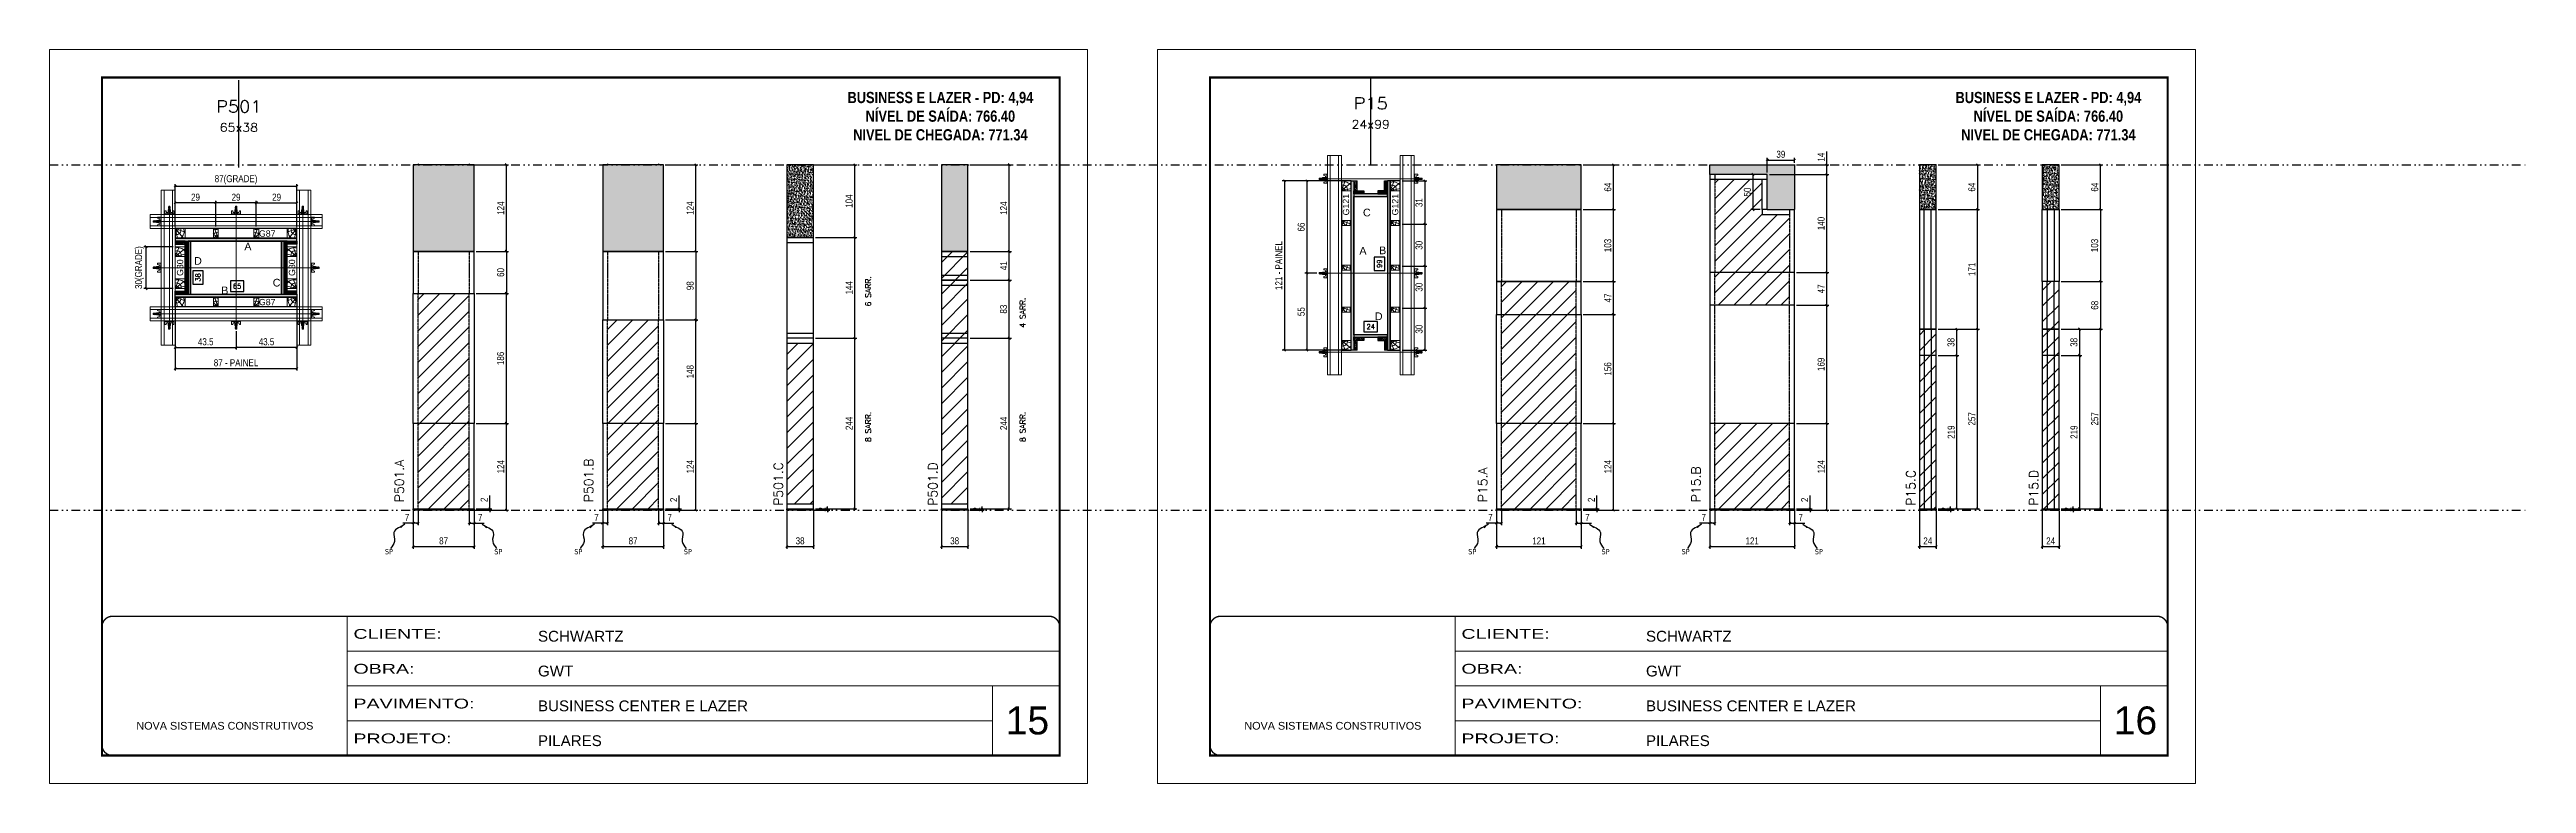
# Model space of a CAD drawing. Extents: x 13379 to 23315, y 867 to 16997.
# Drawn here: x 17569 to 21113, y 12353 to 13403 of the extents above; entities that cross this region are included whole.
import ezdxf
from ezdxf.enums import TextEntityAlignment as Align

# ---------------------------------------------------------------- set-up
doc = ezdxf.new("R2010")
doc.units = 0
for name, pattern in [('CONTINUO', [0]), ('DASHED', [0.75, 0.5, -0.25]), ('DIVIDE2', [0.625, 0.25, -0.125, 0, -0.125, 0, -0.125]), ('HIDDEN', [0.375, 0.25, -0.125])]:
    doc.linetypes.add(name, pattern=pattern)
for name, color, linetype, lineweight in [('CARIMBO', 255, 'Continuous', 9), ('Folhas', 255, 'Continuous', 9), ('Hachura', 251, 'Continuous', 9), ('Madeira', 126, 'Continuous', 18), ('Perfil Metálico', 224, 'Continuous', 18), ('SARRAFO DE PRESSAO', 251, 'DASHED', 9), ('Texto Seção', 7, 'Continuous', 15)]:
    doc.layers.add(name, color=color, linetype=linetype, lineweight=lineweight)
for name, color, linetype in [('CHAPA', 1, 'Continuous'), ('COTA', 241, 'Continuous'), ('cotas', 4, 'Continuous'), ('MEIO_PONT', 93, 'Continuous'), ('NOMENCLATURA', 7, 'Continuous'), ('Nível', 160, 'Continuous'), ('Painéis', 200, 'Continuous'), ('SARR_2.2x7', 40, 'Continuous'), ('SARRAFO', 251, 'Continuous'), ('Sarrafo de Pressão', 42, 'HIDDEN'), ('texto', 7, 'Continuous'), ('Texto de Titulo', 7, 'Continuous'), ('Texto Qtd Sarr', 242, 'Continuous'), ('TEXTO_GERAL', 7, 'Continuous')]:
    doc.layers.add(name, color=color, linetype=linetype)
doc.styles.add('ARIAL', font='arial.ttf')
doc.styles.add('COTA TECNICA', font='techl___.ttf', dxfattribs={"height": 10})
doc.styles.add('COTA TECNICA 2X', font='techl___.ttf', dxfattribs={"height": 10})
doc.styles.add('COTA TECNICA-50', font='techl___.ttf', dxfattribs={"height": 10})
doc.styles.add('REGUA-120', font='ROMANS.shx', dxfattribs={"height": 15})
doc.styles.add('ROMANC', font='techb___.ttf', dxfattribs={"height": 2.5})
doc.styles.add('ROMANS', font='romans.shx')
doc.styles.add('SANSSERIF', font='sas_____.pfb')
doc.styles.get("Standard").update_dxf_attribs({"font": 'arial.ttf'})
doc.styles.add('Tecnologia', font='')
doc.styles.get('Tecnologia').set_extended_font_data('Forgotten Futurist')
doc.dimstyles.new('COTA PAINEL-50', dxfattribs={"dimtxt": 10, "dimasz": 3, "dimexe": 3, "dimexo": 3, "dimgap": 3, "dimtad": 1, "dimdec": 1, "dimzin": 12, "dimdsep": 46, "dimtxsty": 'COTA TECNICA-50', "dimblk1": 'OBLIQUE', "dimblk2": 'OBLIQUE', "dimsah": 1, "dimcen": 0.9, "dimclrd": 4, "dimclre": 4, "dimclrt": 240, "dimadec": 1, "dimazin": 3, "dimtfac": 1, "dimtdec": 1, "dimtmove": 0, "dimatfit": 3, "dimfxl": 1, "dimtolj": 1, "dimtzin": 12, "dimarcsym": 0})
doc.dimstyles.new('PAINEL', dxfattribs={"dimtxt": 10, "dimasz": 3, "dimexe": 3, "dimexo": 3, "dimgap": 3, "dimtad": 1, "dimdec": 1, "dimzin": 12, "dimdsep": 46, "dimtxsty": 'COTA TECNICA', "dimblk1": 'OBLIQUE', "dimblk2": 'OBLIQUE', "dimsah": 1, "dimcen": 0.9, "dimclrd": 4, "dimclre": 4, "dimclrt": 240, "dimadec": 1, "dimazin": 3, "dimtfac": 1, "dimtdec": 1, "dimtmove": 0, "dimatfit": 3, "dimfxl": 1, "dimtolj": 1, "dimtzin": 12, "dimarcsym": 0})
doc.dimstyles.new('SECAO PILAR', dxfattribs={"dimtxt": 10, "dimasz": 3, "dimexe": 3, "dimexo": 3, "dimgap": 3, "dimtad": 1, "dimdec": 1, "dimlfac": 0.5, "dimzin": 12, "dimdsep": 46, "dimtxsty": 'COTA TECNICA 2X', "dimblk1": 'OBLIQUE', "dimblk2": 'OBLIQUE', "dimsah": 1, "dimcen": 0.9, "dimclrd": 256, "dimclre": 256, "dimclrt": 256, "dimadec": 1, "dimazin": 3, "dimtfac": 1, "dimtdec": 1, "dimtmove": 0, "dimatfit": 3, "dimfxl": 1, "dimtolj": 1, "dimtzin": 12, "dimarcsym": 0})
doc.dimstyles.new('SECÇÃO 2', dxfattribs={"dimtxt": 7, "dimasz": 6, "dimexe": 0.18, "dimexo": 2, "dimgap": -4, "dimtad": 3, "dimdec": 1, "dimlfac": 0.5, "dimzin": 12, "dimdsep": 46, "dimtxsty": 'ROMANS', "dimblk": 'ARCHTICK', "dimcen": 0.09, "dimse1": 1, "dimse2": 1, "dimsd1": 1, "dimsd2": 1, "dimclrd": 180, "dimclre": 5, "dimclrt": 1, "dimadec": 0, "dimazin": 3, "dimtfac": 1, "dimtdec": 1, "dimtofl": 0, "dimtmove": 0, "dimatfit": 3, "dimldrblk": 'ARCHTICK', "dimfxl": 1, "dimtolj": 1, "dimtzin": 0, "dimarcsym": 0})
doc.dimstyles.get("Standard").update_dxf_attribs({"dimtxt": 0.18, "dimasz": 0.18, "dimexe": 0.18, "dimexo": 0.0625, "dimgap": 0.09, "dimtad": 0, "dimtih": 1, "dimtoh": 1, "dimdec": 4, "dimzin": 0, "dimdsep": 46, "dimtxsty": 'Standard', "dimcen": 0.09, "dimadec": 0, "dimazin": 0, "dimtfac": 1, "dimtdec": 4, "dimtofl": 0, "dimtmove": 0, "dimatfit": 3, "dimfxl": 1, "dimtolj": 1, "dimtzin": 0, "dimarcsym": 0})
pattern_1 = [(50, (-113090.0935, -18288.6855), (5.46554007, -0.47817257), [0.5715, -6.2865]), (355, (-113090.0935, -18288.6855), (-1.05730264, 5.73170536), [0.4572, -5.02921753]), (100.4514447, (-113089.638, -18288.7253), (4.40823741, 5.25353256), [0.48570026, -5.34270734]), (46.1842, (-113090.0935, -18287.1615), (8.13237123, -1.26126984), [0.85725, -9.42975]), (96.6355576, (-113089.416, -18287.2666), (7.122124, 7.42278374), [0.7285507, -8.01406824]), (351.184151, (-113090.0935, -18287.1615), (7.122124, 7.42278374), [0.685799, -7.54379196]), (21, (-113089.3315, -18287.5425), (4.54843174, -3.06795595), [0.5715, -6.2865]), (326, (-113089.3315, -18287.5425), (1.85406085, 5.52563898), [0.4572, -5.0292]), (71.451445, (-113088.9525, -18287.798), (6.40249258, 2.45768307), [0.48570026, -5.34269813]), (37.5, (-113090.0935, -18288.6855), (0.092658098, 2.536651166), [0, -4.96824, 0, -5.1054, 0, -5.04825]), (7.5, (-113090.0935, -18288.6855), (2.004589875, 3.005417245), [0, -2.91084, 0, -4.85394, 0, -1.92405]), (327.5, (-113091.7928, -18288.6855), (4.067717855, -0.17186232), [0, -1.905, 0, -5.9436, 0, -7.8867]), (317.5, (-113092.5548, -18288.6855), (4.44387544, 0.76279473), [0, -2.4765, 0, -3.94716, 0, -5.6007])]
pattern_2 = [(45, (-40.093, 0), (-11.22532, 11.22532), [])]

msp = doc.modelspace()

# ---------------------------------------------------------------- texts
at = {"layer": 'CARIMBO', "style": 'ARIAL'}
for s, p in [('15', (18937.36, 12422.94)), ('16', (20522.36, 12422.94))]:
    msp.add_text(s, height=40, dxfattribs=at).set_placement(p)
at = {"layer": 'NOMENCLATURA', "color": 2, "char_height": 16, "attachment_point": 2, "style": 'ROMANC'}
for insert in [(18843.88, 13368.86), (20428.88, 13368.86)]:
    msp.add_mtext_dynamic_manual_height_columns('\\PBUSINESS E LAZER - PD: 4,94\\PNÍVEL DE SAÍDA: 766.40\\PNIVEL DE CHEGADA: 771.34', width=376.0554, gutter_width=1, heights=[0], dxfattribs=dict(at, insert=insert))
at = {"layer": 'texto', "color": 0, "char_height": 7.5, "attachment_point": 5}
for insert in [(18054.94, 12684.39), (18211.5, 12684.39), (18326, 12684.39), (18482.55, 12684.39), (19604.8, 12684.39), (19795.35, 12684.39), (19909.89, 12684.39), (20100.45, 12684.39)]:
    msp.add_mtext('{\\fTahoma|b0|i0|c0|p34;\\C4;SP}', dxfattribs=dict(at, insert=insert))
at = {"layer": 'Texto Seção', "color": 0, "linetype": 'Continuous', "style": 'SANSSERIF'}
for p in [(19424.12, 13165.51), (19494.42, 13165.51)]:
    msp.add_text('G121', height=9, rotation=90, dxfattribs=at).set_placement(p, align=Align.MIDDLE_LEFT)
at = {"layer": 'Texto Seção', "linetype": 'Continuous', "style": 'ROMANS'}
for s, p in [('6 SARR.', (18744.56, 13035.25)), ('4 SARR.', (18965.62, 13004.75)), ('8 SARR.', (18744.56, 12841.25)), ('8 SARR.', (18965.62, 12841.25))]:
    msp.add_text(s, height=8, rotation=90, dxfattribs=at).set_placement(p)
at = {"layer": 'Texto Seção', "char_height": 13, "width": 285.3299, "rotation": 90, "style": 'REGUA-120'}
for s, insert, attachment_point in [('P501.A', (18076.25, 12755.13), 7), ('P501.B', (18347.3, 12755.13), 7), ('P501.C', (18605.54, 12750.02), 1), ('P501.D', (18826.59, 12750.02), 1), ('P15.A', (19626.11, 12755.13), 7), ('P15.B', (19931.2, 12755.13), 7), ('P15.C', (20225.66, 12750.02), 1), ('P15.D', (20401.46, 12750.02), 1)]:
    msp.add_mtext(s, dxfattribs=dict(at, insert=insert, attachment_point=attachment_point))
at = {"layer": 'TEXTO_GERAL', "style": 'ARIAL'}
for s, p in [('C', (19453.86, 13169.61)), ('A', (17853.26, 13120.96)), ('A', (19448.38, 13114.89)), ('B', (19476.52, 13115.49)), ('D', (17781.82, 13100.36)), ('C', (17894.32, 13069.3)), ('B', (17820.25, 13058.18)), ('D', (19470.9, 13021.15))]:
    msp.add_text(s, height=11, dxfattribs=at).set_placement(p, align=Align.MIDDLE_CENTER)
at = {"layer": 'TEXTO_GERAL', "color": 0, "linetype": 'Continuous', "style": 'SANSSERIF'}
for p in [(17869.04, 13139.55), (17869.04, 13041.55)]:
    msp.add_text('G87', height=9, dxfattribs=at).set_placement(p, align=Align.MIDDLE_LEFT)
for p in [(17756.21, 13078.83), (17916.31, 13078.83)]:
    msp.add_text('G30', height=9, rotation=90, dxfattribs=at).set_placement(p, align=Align.MIDDLE_LEFT)

# ---------------------------------------------------------------- blocks, each defined once
blk = doc.blocks.new('9999999999')
at = {"color": 30, "linetype": 'CONTINUO'}
for p, q in [((98564.6, 34230.2), (98564.6, 34429.4)), ((98564.6, 34379.6), (99584, 34379.6)), ((98564.6, 34329.8), (99488, 34329.8)), ((99584, 34329.8), (99488, 34329.8)), ((99488, 34329.8), (99488, 34230.2)), ((98564.6, 34280), (99488, 34280))]:
    blk.add_line(p, q, dxfattribs=at)
at = {"color": 30, "linetype": 'CONTINUO', "const_width": 2}
blk.add_lwpolyline([(99584, 34230.2), (99584, 34414.4, 0.414214), (99569, 34429.4), (98229, 34429.4, 0.414214), (98214, 34414.4), (98214, 34245.2, 0.414214), (98229, 34230.2), (99584, 34230.2)], format="xyb", dxfattribs=at)
at = {"layer": 'Folhas'}
blk.add_lwpolyline([(98139, 34190.2), (99624, 34190.2), (99624, 35240.2), (98139, 35240.2)], close=True, dxfattribs=at)
at = {"layer": 'Folhas', "color": 30, "const_width": 3}
blk.add_lwpolyline([(98214, 34230.2), (99584, 34230.2), (99584, 35200.2), (98214, 35200.2)], close=True, dxfattribs=at)
at = {"color": 7, "linetype": 'Continuous', "ltscale": 5, "style": 'ARIAL'}
for s, height, p in [('SCHWARTZ', 15.48, (98837.7, 34393.1)), ('GWT', 15.48, (98837.7, 34343.3)), ('BUSINESS CENTER E LAZER', 15.483, (98837.7, 34293.5)), ('NOVA SISTEMAS CONSTRUTIVOS', 11.059, (98263.2, 34267.2)), ('PILARES', 15.48, (98837.7, 34243.7))]:
    blk.add_text(s, height=height, dxfattribs=at).set_placement(p)
at = {"layer": 'Folhas', "color": 7, "style": 'Tecnologia', "width": 1.5}
for s, p in [('CLIENTE:', (98573.7, 34397.2)), ('OBRA:', (98573.7, 34347.3)), ('PAVIMENTO:', (98573.7, 34297.5)), ('PROJETO:', (98573.7, 34247.7))]:
    blk.add_text(s, height=14, dxfattribs=at).set_placement(p)
blk = doc.blocks.new('*D409')
at = {"layer": 'COTA', "color": 180, "lineweight": -2, "transparency": 16777216}
for p, q in [((17847.3, 13071.7), (17828.3, 13071.7)), ((17828.3, 13071.7), (17828.3, 13056.7)), ((17828.3, 13056.7), (17847.3, 13056.7)), ((17847.3, 13056.7), (17847.3, 13071.7))]:
    blk.add_line(p, q, dxfattribs=at)
at = {"layer": 'Defpoints', "color": 0, "transparency": 16777216}
for p in [(17771.3, 13052.7), (17901.3, 13052.7), (17901.3, 13052.7)]:
    blk.add_point(p, dxfattribs=at)
at = {"layer": 'COTA', "color": 1, "transparency": 16777216, "insert": (17837.8, 13064.2), "char_height": 7, "attachment_point": 5, "style": 'ROMANS'}
blk.add_mtext('\\A1;65', dxfattribs=at)
blk = doc.blocks.new('_ArchTick')
at = {"color": 0, "linetype": 'ByBlock', "const_width": 0.15}
blk.add_lwpolyline([(-0.5, -0.5), (0.5, 0.5)], dxfattribs=at)
blk = doc.blocks.new('_Oblique')
at = {"color": 0, "linetype": 'ByBlock', "lineweight": -2}
blk.add_line((-0.5, -0.5), (0.5, 0.5), dxfattribs=at)
blk = doc.blocks.new('*D410')
at = {"layer": 'COTA', "lineweight": -2, "transparency": 16777216}
for p, q in [((17749.3, 13045.7), (17749.3, 12943.5)), ((17923.3, 13045.7), (17923.3, 12943.5)), ((17749.3, 12946.5), (17923.3, 12946.5))]:
    blk.add_line(p, q, dxfattribs=at)
at = {"layer": 'Defpoints', "color": 0, "transparency": 16777216}
for p in [(17749.3, 13048.7), (17923.3, 13048.7), (17923.3, 12946.5)]:
    blk.add_point(p, dxfattribs=at)
at = {"layer": 'COTA', "lineweight": -2, "transparency": 16777216, "xscale": 3, "yscale": 3, "zscale": 3, "rotation": 180}
blk.add_blockref('_Oblique', (17749.3, 12946.5), dxfattribs=at)
at = {"layer": 'COTA', "lineweight": -2, "transparency": 16777216, "xscale": 3, "yscale": 3, "zscale": 3}
blk.add_blockref('_Oblique', (17923.3, 12946.5), dxfattribs=at)
at = {"layer": 'COTA', "transparency": 16777216, "insert": (17836.3, 12954.6), "char_height": 10, "attachment_point": 5, "style": 'COTA TECNICA 2X'}
blk.add_mtext('\\A1;87 - PAINEL', dxfattribs=at)
blk = doc.blocks.new('*D411')
at = {"layer": 'COTA', "lineweight": -2, "transparency": 16777216}
for p, q in [((17749.3, 13011.7), (17749.3, 12973.5)), ((17749.3, 12976.5), (17836.4, 12976.5)), ((17836.4, 12999.9), (17836.4, 12973.5))]:
    blk.add_line(p, q, dxfattribs=at)
at = {"layer": 'Defpoints', "color": 0, "transparency": 16777216}
for p in [(17749.3, 13014.7), (17836.4, 13002.9), (17836.4, 12976.5)]:
    blk.add_point(p, dxfattribs=at)
at = {"layer": 'COTA', "lineweight": -2, "transparency": 16777216, "xscale": 3, "yscale": 3, "zscale": 3, "rotation": 180}
blk.add_blockref('_Oblique', (17749.3, 12976.5), dxfattribs=at)
at = {"layer": 'COTA', "lineweight": -2, "transparency": 16777216, "xscale": 3, "yscale": 3, "zscale": 3}
blk.add_blockref('_Oblique', (17836.4, 12976.5), dxfattribs=at)
at = {"layer": 'COTA', "transparency": 16777216, "insert": (17792.9, 12984.7), "char_height": 10, "attachment_point": 5, "style": 'COTA TECNICA 2X'}
blk.add_mtext('\\A1;43.5', dxfattribs=at)
blk = doc.blocks.new('*D412')
at = {"layer": 'COTA', "lineweight": -2, "transparency": 16777216}
for p, q in [((17923.3, 13011.7), (17923.3, 12973.5)), ((17836.4, 12999.9), (17836.4, 12973.5)), ((17923.3, 12976.5), (17836.4, 12976.5))]:
    blk.add_line(p, q, dxfattribs=at)
at = {"layer": 'Defpoints', "color": 0, "transparency": 16777216}
for p in [(17923.3, 13014.7), (17836.4, 13002.9), (17836.4, 12976.5)]:
    blk.add_point(p, dxfattribs=at)
at = {"layer": 'COTA', "lineweight": -2, "transparency": 16777216, "xscale": 3, "yscale": 3, "zscale": 3, "rotation": 180}
blk.add_blockref('_Oblique', (17836.4, 12976.5), dxfattribs=at)
at = {"layer": 'COTA', "lineweight": -2, "transparency": 16777216, "xscale": 3, "yscale": 3, "zscale": 3}
blk.add_blockref('_Oblique', (17923.3, 12976.5), dxfattribs=at)
at = {"layer": 'COTA', "transparency": 16777216, "insert": (17879.9, 12984.7), "char_height": 10, "attachment_point": 5, "style": 'COTA TECNICA 2X'}
blk.add_mtext('\\A1;43.5', dxfattribs=at)
blk = doc.blocks.new('*D413')
at = {"layer": 'COTA', "color": 180, "lineweight": -2, "transparency": 16777216}
for p, q in [((17789.4, 13086.4), (17774.4, 13086.4)), ((17774.4, 13086.4), (17774.4, 13067)), ((17789.4, 13067), (17789.4, 13086.4)), ((17774.4, 13067), (17789.4, 13067))]:
    blk.add_line(p, q, dxfattribs=at)
at = {"layer": 'Defpoints', "color": 0, "transparency": 16777216}
for p in [(17771.3, 13128.7), (17793.4, 13128.7), (17771.3, 13052.7)]:
    blk.add_point(p, dxfattribs=at)
at = {"layer": 'COTA', "color": 1, "transparency": 16777216, "insert": (17781.9, 13076.7), "char_height": 7, "attachment_point": 5, "rotation": 90, "style": 'ROMANS'}
blk.add_mtext('\\A1;38', dxfattribs=at)
blk = doc.blocks.new('titulo1')
at = {"layer": 'Defpoints', "color": 252, "linetype": 'HIDDEN', "ltscale": 2}
blk.add_line((0, 0), (0, 125), dxfattribs=at)
at = {"layer": 'Defpoints', "style": 'ROMANS', "oblique": 15}
blk.add_attdef('FOLHA', text='', height=10, dxfattribs=at).set_placement((0, 15.6), align=Align.MIDDLE_CENTER)
at = {"layer": 'Texto Qtd Sarr', "color": 3, "style": 'ROMANS', "oblique": 15}
for tag, height, p in [('TITULO', 17, (0, 71.4)), ('SEÇÃO', 12, (0, 41.5))]:
    blk.add_attdef(tag, text='', height=height, dxfattribs=at).set_placement(p, align=Align.MIDDLE_CENTER)
blk = doc.blocks.new('PONTALETE')
at = {"layer": 'Madeira'}
for q in [(2.7, 7), (7, 5.8), (7, 1.7)]:
    blk.add_line((0, 0), q, dxfattribs=at)
blk.add_lwpolyline([(0, 0), (7, 0), (7, 7), (0, 7)], close=True, dxfattribs=at)
for centre, radius, start, end in [((2, 0.1), 6.23, 37.2818, 109.0913), ((1.1, 0.9), 3.19, 343.603, 109.9847), ((-0.2, -0.8), 3.09, 14.6322, 86.0383)]:
    blk.add_arc(centre, radius, start, end, dxfattribs=at)
blk = doc.blocks.new('*D414')
at = {"layer": 'COTA', "lineweight": -2, "transparency": 16777216}
for p, q in [((17749.3, 13149.7), (17749.3, 13210.3)), ((17749.3, 13207.3), (17923.3, 13207.3)), ((17923.3, 13149.7), (17923.3, 13210.3))]:
    blk.add_line(p, q, dxfattribs=at)
at = {"layer": 'Defpoints', "color": 0, "transparency": 16777216}
for p in [(17923.3, 13207.3), (17749.3, 13146.7), (17923.3, 13146.7)]:
    blk.add_point(p, dxfattribs=at)
at = {"layer": 'COTA', "lineweight": -2, "transparency": 16777216, "xscale": 3, "yscale": 3, "zscale": 3, "rotation": 180}
blk.add_blockref('_Oblique', (17749.3, 13207.3), dxfattribs=at)
at = {"layer": 'COTA', "lineweight": -2, "transparency": 16777216, "xscale": 3, "yscale": 3, "zscale": 3}
blk.add_blockref('_Oblique', (17923.3, 13207.3), dxfattribs=at)
at = {"layer": 'COTA', "transparency": 16777216, "insert": (17836.3, 13216.5), "char_height": 10, "attachment_point": 5, "style": 'COTA TECNICA 2X'}
blk.add_mtext('\\A1;87(GRADE)', dxfattribs=at)
blk = doc.blocks.new('MEIO PONTALETE')
at = {"layer": 'Madeira'}
for q in [(2.7, 7), (3.5, 2.9), (3.5, 0.9)]:
    blk.add_line((0, 0), q, dxfattribs=at)
blk.add_lwpolyline([(0, 0), (3.5, 0), (3.5, 7), (0, 7)], close=True, dxfattribs=at)
for centre, radius, start, end in [((2, 0.1), 6.23, 76.4499, 109.0913), ((1.1, 0.9), 3.19, 40.9063, 109.9847), ((-0.2, -0.8), 3.09, 14.6322, 86.0383)]:
    blk.add_arc(centre, radius, start, end, dxfattribs=at)
blk = doc.blocks.new('*D415')
at = {"layer": 'COTA', "lineweight": -2, "transparency": 16777216}
for p, q in [((17865.3, 13149.7), (17865.3, 13186.4)), ((17865.3, 13183.4), (17923.3, 13183.4)), ((17923.3, 13149.7), (17923.3, 13186.4))]:
    blk.add_line(p, q, dxfattribs=at)
at = {"layer": 'Defpoints', "color": 0, "transparency": 16777216}
for p in [(17923.3, 13183.4), (17865.3, 13146.7), (17923.3, 13146.7)]:
    blk.add_point(p, dxfattribs=at)
at = {"layer": 'COTA', "lineweight": -2, "transparency": 16777216, "xscale": 3, "yscale": 3, "zscale": 3, "rotation": 180}
blk.add_blockref('_Oblique', (17865.3, 13183.4), dxfattribs=at)
at = {"layer": 'COTA', "lineweight": -2, "transparency": 16777216, "xscale": 3, "yscale": 3, "zscale": 3}
blk.add_blockref('_Oblique', (17923.3, 13183.4), dxfattribs=at)
at = {"layer": 'COTA', "transparency": 16777216, "insert": (17894.3, 13191.5), "char_height": 10, "attachment_point": 5, "style": 'COTA TECNICA 2X'}
blk.add_mtext('\\A1;29', dxfattribs=at)
blk = doc.blocks.new('*D431')
at = {"layer": 'COTA', "lineweight": -2, "transparency": 16777216}
for p, q in [((17807.3, 13149.7), (17807.3, 13186.4)), ((17865.3, 13183.4), (17807.3, 13183.4)), ((17865.3, 13149.7), (17865.3, 13186.4))]:
    blk.add_line(p, q, dxfattribs=at)
at = {"layer": 'Defpoints', "color": 0, "transparency": 16777216}
for p in [(17807.3, 13183.4), (17807.3, 13146.7), (17865.3, 13146.7)]:
    blk.add_point(p, dxfattribs=at)
at = {"layer": 'COTA', "lineweight": -2, "transparency": 16777216, "xscale": 3, "yscale": 3, "zscale": 3, "rotation": 180}
blk.add_blockref('_Oblique', (17807.3, 13183.4), dxfattribs=at)
at = {"layer": 'COTA', "lineweight": -2, "transparency": 16777216, "xscale": 3, "yscale": 3, "zscale": 3}
blk.add_blockref('_Oblique', (17865.3, 13183.4), dxfattribs=at)
at = {"layer": 'COTA', "transparency": 16777216, "insert": (17836.3, 13191.5), "char_height": 10, "attachment_point": 5, "style": 'COTA TECNICA 2X'}
blk.add_mtext('\\A1;29', dxfattribs=at)
blk = doc.blocks.new('*D432')
at = {"layer": 'COTA', "linetype": 'ByBlock', "lineweight": -2, "transparency": 16777216}
for p, q in [((17749.3, 13149.7), (17749.3, 13186.4)), ((17807.3, 13183.4), (17749.3, 13183.4)), ((17807.3, 13149.7), (17807.3, 13186.4))]:
    blk.add_line(p, q, dxfattribs=at)
at = {"layer": 'Defpoints', "color": 0, "linetype": 'ByBlock', "transparency": 16777216}
for p in [(17749.3, 13183.4), (17749.3, 13146.7), (17807.3, 13146.7)]:
    blk.add_point(p, dxfattribs=at)
at = {"layer": 'COTA', "linetype": 'ByBlock', "lineweight": -2, "transparency": 16777216, "xscale": 3, "yscale": 3, "zscale": 3, "rotation": 180}
blk.add_blockref('_Oblique', (17749.3, 13183.4), dxfattribs=at)
at = {"layer": 'COTA', "linetype": 'ByBlock', "lineweight": -2, "transparency": 16777216, "xscale": 3, "yscale": 3, "zscale": 3}
blk.add_blockref('_Oblique', (17807.3, 13183.4), dxfattribs=at)
at = {"layer": 'COTA', "linetype": 'ByBlock', "transparency": 16777216, "insert": (17778.3, 13191.5), "char_height": 10, "attachment_point": 5, "style": 'COTA TECNICA 2X'}
blk.add_mtext('\\A1;29', dxfattribs=at)
blk = doc.blocks.new('C')
at = {"layer": 'Hachura', "color": 0}
for p, q in [((0, 3.2), (0, -3.2)), ((0.4, 3.2), (0, 3.2)), ((0.5, 3.2), (0, 3.2)), ((0.5, 3), (0, 3)), ((0.5, 2.9), (0, 2.9)), ((0, 2.7), (0, -1.2)), ((0.5, 2.6), (0, 2.6)), ((0.5, 2.2), (0, 2.2)), ((0.5, 1.5), (0, 1.5)), ((0.4, 0.5), (0.2, 0.5)), ((0.4, -3.2), (0.4, 3.2)), ((0.4, 3.2), (2.6, 3.2)), ((1.7, 1), (0.4, 1)), ((1.5, 0.1), (0.4, 0.1)), ((1.4, 1.9), (1.4, 1)), ((2.6, 2.4), (1.5, 2.1)), ((1.7, -1), (1.7, 1)), ((1.7, 1), (1.7, 0.8)), ((1.7, 1), (1.7, 0.8)), ((1.7, 0.8), (3.4, 0.8)), ((3.4, 0.4), (1.7, 0.4)), ((2.6, 3.2), (2.6, 2.4)), ((3.3, 0.8), (3.3, -0.8)), ((3.4, 0.8), (3.4, -0.8)), ((3.7, 0.4), (3.4, 0.4)), ((3.8, -0.5), (3.4, 0.4)), ((3.4, 0.1), (3.7, -0.6)), ((3.7, 0.5), (4.3, -0.6)), ((3.7, 0.4), (4.2, -0.5)), ((4.4, -0.6), (3.8, 0.5)), ((4.2, 0.4), (3.9, 0.4)), ((4.4, -0.5), (3.9, 0.4)), ((4.2, 0.4), (4.3, 0.4)), ((4.3, 0.5), (4.8, -0.6)), ((4.3, 0.4), (4.7, -0.5)), ((5, -0.6), (4.4, 0.5)), ((4.5, 0.4), (4.8, 0.4)), ((5, -0.5), (4.5, 0.4)), ((4.8, 0.4), (5.3, -0.5)), ((4.9, 0.5), (5.4, -0.6)), ((5.5, -0.6), (5, 0.5)), ((5.6, -0.5), (5.1, 0.4)), ((5.4, 0.4), (5.1, 0.4)), ((5.6, -0.5), (5.1, 0.4)), ((5.4, 0.4), (5.7, -0.2)), ((5.5, 0.5), (5.7, -0.1)), ((5.7, 0.2), (5.6, 0.5)), ((5.7, 0.3), (5.7, 0.4)), ((5.7, 0.4), (5.7, 0.4)), ((5.7, 0.4), (5.9, 0.3)), ((5.7, 0.4), (5.7, -0.5)), ((5.9, -0.4), (5.9, 0.3)), ((0.4, 0), (0, 0)), ((0.5, -1.5), (0, -1.5)), ((0.5, -2.2), (0, -2.2)), ((0.5, -2.6), (0, -2.6)), ((0.5, -2.9), (0, -2.9)), ((0.5, -3), (0, -3)), ((0, -3.2), (2.6, -3.2)), ((0.5, -3.2), (0, -3.2)), ((0.1, -0.5), (0.3, -0.5)), ((0.3, -0.5), (0.4, -0.5)), ((0.4, 0), (0.4, -1)), ((0.4, -0.2), (1.5, -0.2)), ((0.4, -0.6), (0.4, -0.3)), ((0.4, -3.2), (0.4, -0.6)), ((0.4, -1), (1.7, -1)), ((1.4, -1.9), (1.4, -1)), ((2.6, -2.4), (1.5, -2.1)), ((3.4, -0.3), (1.7, -0.3)), ((3.4, -0.8), (1.7, -0.8)), ((2.6, -3.2), (2.6, -2.4)), ((3.4, -0.1), (3.6, -0.5)), ((3.4, -0.5), (3.6, -0.5)), ((3.8, -0.5), (4.2, -0.5)), ((4.4, -0.5), (4.7, -0.5)), ((4.6, -0.5), (4.7, -0.5)), ((5, -0.5), (5.3, -0.5)), ((5.6, -0.5), (5.7, -0.5)), ((5.7, -0.5), (5.9, -0.4)), ((5.7, -0.5), (5.7, -0.5))]:
    blk.add_line(p, q, dxfattribs=at)
for centre, radius, start, end in [((1.5, 1.9), 0.161, 104.7436, 180), ((1.4, 0), 0.129, 272.695, 87.305), ((3.8, 0.4), 0.143, 25.5688, 154.4312), ((4.4, 0.4), 0.143, 25.5688, 154.4312), ((5, 0.4), 0.143, 25.5688, 154.4312), ((5.5, 0.4), 0.143, 25.5688, 154.4312), ((0.2, -0.4), 0.174, 221.744, 317.8592), ((1.5, -1.9), 0.161, 180, 255.2564), ((3.7, -0.4), 0.174, 222.1408, 318.256), ((4.3, -0.4), 0.174, 222.1408, 318.256), ((4.9, -0.4), 0.174, 222.1408, 318.256), ((5.4, -0.4), 0.174, 222.1408, 318.256), ((5.6, -0.4), 0.174, 317.8592, 318.256)]:
    blk.add_arc(centre, radius, start, end, dxfattribs=at)
blk = doc.blocks.new('*D416')
at = {"layer": 'COTA', "lineweight": -2, "transparency": 16777216}
for p, q in [((17746.3, 13120.7), (17704.5, 13120.7)), ((17707.5, 13060.8), (17707.5, 13120.7)), ((17746.4, 13060.8), (17704.5, 13060.8))]:
    blk.add_line(p, q, dxfattribs=at)
at = {"layer": 'Defpoints', "color": 0, "transparency": 16777216}
for p in [(17707.5, 13120.7), (17749.3, 13120.7), (17749.4, 13060.8)]:
    blk.add_point(p, dxfattribs=at)
at = {"layer": 'COTA', "lineweight": -2, "transparency": 16777216, "xscale": 3, "yscale": 3, "zscale": 3}
for p, rotation in [((17707.5, 13120.7), 90), ((17707.5, 13060.8), 270)]:
    blk.add_blockref('_Oblique', p, dxfattribs=dict(at, rotation=rotation))
at = {"layer": 'COTA', "transparency": 16777216, "insert": (17698.3, 13090.8), "char_height": 10, "attachment_point": 5, "rotation": 90, "style": 'COTA TECNICA 2X'}
blk.add_mtext('\\A1;30(GRADE)', dxfattribs=at)
blk = doc.blocks.new('*D417')
at = {"layer": 'COTA', "color": 4, "lineweight": -2, "transparency": 16777216}
for p, q in [((18089.7, 12742.9), (18089.7, 12688.7)), ((18176.7, 12742.9), (18176.7, 12688.7)), ((18089.7, 12691.7), (18176.7, 12691.7))]:
    blk.add_line(p, q, dxfattribs=at)
at = {"layer": 'Defpoints', "color": 0, "transparency": 16777216}
for p in [(18089.7, 12745.9), (18176.7, 12745.9), (18176.7, 12691.7)]:
    blk.add_point(p, dxfattribs=at)
at = {"layer": 'COTA', "color": 4, "lineweight": -2, "transparency": 16777216, "xscale": 3, "yscale": 3, "zscale": 3, "rotation": 180}
blk.add_blockref('_Oblique', (18089.7, 12691.7), dxfattribs=at)
at = {"layer": 'COTA', "color": 4, "lineweight": -2, "transparency": 16777216, "xscale": 3, "yscale": 3, "zscale": 3}
blk.add_blockref('_Oblique', (18176.7, 12691.7), dxfattribs=at)
at = {"layer": 'COTA', "color": 240, "transparency": 16777216, "insert": (18133.2, 12699.8), "char_height": 10, "attachment_point": 5, "style": 'COTA TECNICA'}
blk.add_mtext('\\A1;87', dxfattribs=at)
blk = doc.blocks.new('*D418')
at = {"layer": 'COTA', "color": 4, "lineweight": -2, "transparency": 16777216}
for p, q in [((18179.7, 12867.9), (18226, 12867.9)), ((18223, 12743.9), (18223, 12867.9)), ((18179.7, 12743.9), (18226, 12743.9))]:
    blk.add_line(p, q, dxfattribs=at)
at = {"layer": 'Defpoints', "color": 0, "transparency": 16777216}
for p in [(18176.7, 12867.9), (18223, 12867.9), (18176.7, 12743.9)]:
    blk.add_point(p, dxfattribs=at)
at = {"layer": 'COTA', "color": 4, "lineweight": -2, "transparency": 16777216, "xscale": 3, "yscale": 3, "zscale": 3}
for p, rotation in [((18223, 12867.9), 90), ((18223, 12743.9), 270)]:
    blk.add_blockref('_Oblique', p, dxfattribs=dict(at, rotation=rotation))
at = {"layer": 'COTA', "color": 240, "transparency": 16777216, "insert": (18214.9, 12805.9), "char_height": 10, "attachment_point": 5, "rotation": 90, "style": 'COTA TECNICA-50'}
blk.add_mtext('\\A1;124', dxfattribs=at)
blk = doc.blocks.new('*D419')
at = {"layer": 'COTA', "color": 4, "lineweight": -2, "transparency": 16777216}
for p, q in [((18199.2, 12745.9), (18199.2, 12764.7)), ((18179.7, 12745.9), (18202.2, 12745.9)), ((18179.7, 12743.9), (18202.2, 12743.9)), ((18199.2, 12743.9), (18199.2, 12745.9)), ((18199.2, 12743.9), (18199.2, 12740.9))]:
    blk.add_line(p, q, dxfattribs=at)
at = {"layer": 'Defpoints', "color": 0, "transparency": 16777216}
for p in [(18176.7, 12745.9), (18176.7, 12743.9), (18199.2, 12743.9)]:
    blk.add_point(p, dxfattribs=at)
at = {"layer": 'COTA', "color": 4, "lineweight": -2, "transparency": 16777216, "xscale": 3, "yscale": 3, "zscale": 3}
for p, rotation in [((18199.2, 12745.9), 270), ((18199.2, 12743.9), 90)]:
    blk.add_blockref('_Oblique', p, dxfattribs=dict(at, rotation=rotation))
at = {"layer": 'COTA', "color": 240, "transparency": 16777216, "insert": (18191.2, 12758.6), "char_height": 10, "attachment_point": 5, "rotation": 90, "style": 'COTA TECNICA-50'}
blk.add_mtext('\\A1;2', dxfattribs=at)
blk = doc.blocks.new('*D420')
at = {"layer": 'COTA', "color": 4, "lineweight": -2, "transparency": 16777216}
for p, q in [((18089.7, 12725.4), (18075, 12725.4)), ((18089.7, 12740.9), (18089.7, 12722.4)), ((18096.7, 12725.4), (18089.7, 12725.4)), ((18096.7, 12742.9), (18096.7, 12722.4))]:
    blk.add_line(p, q, dxfattribs=at)
at = {"layer": 'Defpoints', "color": 0, "transparency": 16777216}
for p in [(18089.7, 12743.9), (18089.7, 12725.4), (18096.7, 12745.9)]:
    blk.add_point(p, dxfattribs=at)
at = {"layer": 'COTA', "color": 4, "lineweight": -2, "transparency": 16777216, "xscale": 3, "yscale": 3, "zscale": 3, "rotation": 180}
blk.add_blockref('_Oblique', (18089.7, 12725.4), dxfattribs=at)
at = {"layer": 'COTA', "color": 4, "lineweight": -2, "transparency": 16777216, "xscale": 3, "yscale": 3, "zscale": 3}
blk.add_blockref('_Oblique', (18096.7, 12725.4), dxfattribs=at)
at = {"layer": 'COTA', "color": 240, "transparency": 16777216, "insert": (18080.9, 12733.4), "char_height": 10, "attachment_point": 5, "style": 'COTA TECNICA-50'}
blk.add_mtext('\\A1;7', dxfattribs=at)
blk = doc.blocks.new('*D421')
at = {"layer": 'COTA', "color": 4, "lineweight": -2, "transparency": 16777216}
for p, q in [((18169.7, 12742.9), (18169.7, 12722.4)), ((18169.7, 12725.4), (18176.7, 12725.4)), ((18176.7, 12740.9), (18176.7, 12722.4)), ((18176.7, 12725.4), (18191.4, 12725.4))]:
    blk.add_line(p, q, dxfattribs=at)
at = {"layer": 'Defpoints', "color": 0, "transparency": 16777216}
for p in [(18169.7, 12745.9), (18176.7, 12743.9), (18176.7, 12725.4)]:
    blk.add_point(p, dxfattribs=at)
at = {"layer": 'COTA', "color": 4, "lineweight": -2, "transparency": 16777216, "xscale": 3, "yscale": 3, "zscale": 3, "rotation": 180}
blk.add_blockref('_Oblique', (18169.7, 12725.4), dxfattribs=at)
at = {"layer": 'COTA', "color": 4, "lineweight": -2, "transparency": 16777216, "xscale": 3, "yscale": 3, "zscale": 3}
blk.add_blockref('_Oblique', (18176.7, 12725.4), dxfattribs=at)
at = {"layer": 'COTA', "color": 240, "transparency": 16777216, "insert": (18185.6, 12733.4), "char_height": 10, "attachment_point": 5, "style": 'COTA TECNICA-50'}
blk.add_mtext('\\A1;7', dxfattribs=at)
blk = doc.blocks.new('*D422')
at = {"layer": 'COTA', "color": 4, "lineweight": -2, "transparency": 16777216}
for p, q in [((18665.2, 13237.9), (18724.4, 13237.9)), ((18721.4, 13133.9), (18721.4, 13237.9)), ((18665.2, 13133.9), (18724.4, 13133.9))]:
    blk.add_line(p, q, dxfattribs=at)
at = {"layer": 'Defpoints', "color": 0, "transparency": 16777216}
for p in [(18662.2, 13237.9), (18721.4, 13237.9), (18662.2, 13133.9)]:
    blk.add_point(p, dxfattribs=at)
at = {"layer": 'COTA', "color": 4, "lineweight": -2, "transparency": 16777216, "xscale": 3, "yscale": 3, "zscale": 3}
for p, rotation in [((18721.4, 13237.9), 90), ((18721.4, 13133.9), 270)]:
    blk.add_blockref('_Oblique', p, dxfattribs=dict(at, rotation=rotation))
at = {"layer": 'COTA', "color": 240, "transparency": 16777216, "insert": (18713.3, 13185.9), "char_height": 10, "attachment_point": 5, "rotation": 90, "style": 'COTA TECNICA'}
blk.add_mtext('\\A1;104', dxfattribs=at)
blk = doc.blocks.new('*D423')
at = {"layer": 'COTA', "color": 4, "lineweight": -2, "transparency": 16777216}
for p, q in [((18624.2, 12742.9), (18624.2, 12688.7)), ((18662.2, 12742.9), (18662.2, 12688.7)), ((18624.2, 12691.7), (18662.2, 12691.7))]:
    blk.add_line(p, q, dxfattribs=at)
at = {"layer": 'Defpoints', "color": 0, "transparency": 16777216}
for p in [(18624.2, 12745.9), (18662.2, 12745.9), (18662.2, 12691.7)]:
    blk.add_point(p, dxfattribs=at)
at = {"layer": 'COTA', "color": 4, "lineweight": -2, "transparency": 16777216, "xscale": 3, "yscale": 3, "zscale": 3, "rotation": 180}
blk.add_blockref('_Oblique', (18624.2, 12691.7), dxfattribs=at)
at = {"layer": 'COTA', "color": 4, "lineweight": -2, "transparency": 16777216, "xscale": 3, "yscale": 3, "zscale": 3}
blk.add_blockref('_Oblique', (18662.2, 12691.7), dxfattribs=at)
at = {"layer": 'COTA', "color": 240, "transparency": 16777216, "insert": (18643.2, 12699.9), "char_height": 10, "attachment_point": 5, "style": 'COTA TECNICA'}
blk.add_mtext('\\A1;38', dxfattribs=at)
blk = doc.blocks.new('*D424')
at = {"layer": 'COTA', "color": 4, "lineweight": -2, "transparency": 16777216}
for p, q in [((18665.2, 12989.9), (18724.4, 12989.9)), ((18721.4, 12745.9), (18721.4, 12989.9)), ((18665.2, 12745.9), (18724.4, 12745.9))]:
    blk.add_line(p, q, dxfattribs=at)
at = {"layer": 'Defpoints', "color": 0, "transparency": 16777216}
for p in [(18662.2, 12989.9), (18721.4, 12989.9), (18662.2, 12745.9)]:
    blk.add_point(p, dxfattribs=at)
at = {"layer": 'COTA', "color": 4, "lineweight": -2, "transparency": 16777216, "xscale": 3, "yscale": 3, "zscale": 3}
for p, rotation in [((18721.4, 12989.9), 90), ((18721.4, 12745.9), 270)]:
    blk.add_blockref('_Oblique', p, dxfattribs=dict(at, rotation=rotation))
at = {"layer": 'COTA', "color": 240, "transparency": 16777216, "insert": (18713.3, 12867.9), "char_height": 10, "attachment_point": 5, "rotation": 90, "style": 'COTA TECNICA'}
blk.add_mtext('\\A1;244', dxfattribs=at)
blk = doc.blocks.new('*D425')
at = {"layer": 'COTA', "color": 4, "lineweight": -2, "transparency": 16777216}
for p, q in [((18665.2, 13133.9), (18724.4, 13133.9)), ((18721.4, 12989.9), (18721.4, 13133.9)), ((18665.2, 12989.9), (18724.4, 12989.9))]:
    blk.add_line(p, q, dxfattribs=at)
at = {"layer": 'Defpoints', "color": 0, "transparency": 16777216}
for p in [(18662.2, 13133.9), (18721.4, 13133.9), (18662.2, 12989.9)]:
    blk.add_point(p, dxfattribs=at)
at = {"layer": 'COTA', "color": 4, "lineweight": -2, "transparency": 16777216, "xscale": 3, "yscale": 3, "zscale": 3}
for p, rotation in [((18721.4, 13133.9), 90), ((18721.4, 12989.9), 270)]:
    blk.add_blockref('_Oblique', p, dxfattribs=dict(at, rotation=rotation))
at = {"layer": 'COTA', "color": 240, "transparency": 16777216, "insert": (18713.3, 13061.9), "char_height": 10, "attachment_point": 5, "rotation": 90, "style": 'COTA TECNICA'}
blk.add_mtext('\\A1;144', dxfattribs=at)
blk = doc.blocks.new('*D426')
at = {"layer": 'COTA', "color": 4, "lineweight": -2, "transparency": 16777216}
for p, q in [((18665.2, 12745.9), (18685.6, 12745.9)), ((18665.2, 12743.9), (18685.6, 12743.9)), ((18682.6, 12745.9), (18682.6, 12748.9)), ((18682.6, 12743.9), (18682.6, 12745.9)), ((18682.6, 12743.9), (18682.6, 12740.9))]:
    blk.add_line(p, q, dxfattribs=at)
at = {"layer": 'Defpoints', "color": 0, "transparency": 16777216}
for p in [(18662.2, 12745.9), (18662.2, 12743.9), (18682.6, 12745.9)]:
    blk.add_point(p, dxfattribs=at)
at = {"layer": 'COTA', "color": 4, "lineweight": -2, "transparency": 16777216, "xscale": 3, "yscale": 3, "zscale": 3}
for p, rotation in [((18682.6, 12745.9), 270), ((18682.6, 12743.9), 90)]:
    blk.add_blockref('_Oblique', p, dxfattribs=dict(at, rotation=rotation))
at = {"layer": 'COTA', "color": 240, "transparency": 16777216, "insert": (18674.6, 12744.9), "char_height": 10, "attachment_point": 5, "rotation": 90, "style": 'COTA TECNICA-50'}
blk.add_mtext('\\A1;2', dxfattribs=at)
blk = doc.blocks.new('*D427')
at = {"layer": 'COTA', "color": 4, "lineweight": -2, "transparency": 16777216}
for p, q in [((18845.3, 12742.9), (18845.3, 12688.7)), ((18883.3, 12742.9), (18883.3, 12688.7)), ((18845.3, 12691.7), (18883.3, 12691.7))]:
    blk.add_line(p, q, dxfattribs=at)
at = {"layer": 'Defpoints', "color": 0, "transparency": 16777216}
for p in [(18845.3, 12745.9), (18883.3, 12745.9), (18883.3, 12691.7)]:
    blk.add_point(p, dxfattribs=at)
at = {"layer": 'COTA', "color": 4, "lineweight": -2, "transparency": 16777216, "xscale": 3, "yscale": 3, "zscale": 3, "rotation": 180}
blk.add_blockref('_Oblique', (18845.3, 12691.7), dxfattribs=at)
at = {"layer": 'COTA', "color": 4, "lineweight": -2, "transparency": 16777216, "xscale": 3, "yscale": 3, "zscale": 3}
blk.add_blockref('_Oblique', (18883.3, 12691.7), dxfattribs=at)
at = {"layer": 'COTA', "color": 240, "transparency": 16777216, "insert": (18864.3, 12699.9), "char_height": 10, "attachment_point": 5, "style": 'COTA TECNICA'}
blk.add_mtext('\\A1;38', dxfattribs=at)
blk = doc.blocks.new('*D428')
at = {"layer": 'COTA', "color": 4, "lineweight": -2, "transparency": 16777216}
for p, q in [((18886.3, 12989.9), (18945.5, 12989.9)), ((18942.5, 12745.9), (18942.5, 12989.9)), ((18886.3, 12745.9), (18945.5, 12745.9))]:
    blk.add_line(p, q, dxfattribs=at)
at = {"layer": 'Defpoints', "color": 0, "transparency": 16777216}
for p in [(18883.3, 12989.9), (18942.5, 12989.9), (18883.3, 12745.9)]:
    blk.add_point(p, dxfattribs=at)
at = {"layer": 'COTA', "color": 4, "lineweight": -2, "transparency": 16777216, "xscale": 3, "yscale": 3, "zscale": 3}
for p, rotation in [((18942.5, 12989.9), 90), ((18942.5, 12745.9), 270)]:
    blk.add_blockref('_Oblique', p, dxfattribs=dict(at, rotation=rotation))
at = {"layer": 'COTA', "color": 240, "transparency": 16777216, "insert": (18934.4, 12867.9), "char_height": 10, "attachment_point": 5, "rotation": 90, "style": 'COTA TECNICA'}
blk.add_mtext('\\A1;244', dxfattribs=at)
blk = doc.blocks.new('*D429')
at = {"layer": 'COTA', "color": 4, "lineweight": -2, "transparency": 16777216}
for p, q in [((18886.3, 13072.9), (18945.5, 13072.9)), ((18942.5, 12989.9), (18942.5, 13072.9)), ((18886.3, 12989.9), (18945.5, 12989.9))]:
    blk.add_line(p, q, dxfattribs=at)
at = {"layer": 'Defpoints', "color": 0, "transparency": 16777216}
for p in [(18883.3, 13072.9), (18942.5, 13072.9), (18883.3, 12989.9)]:
    blk.add_point(p, dxfattribs=at)
at = {"layer": 'COTA', "color": 4, "lineweight": -2, "transparency": 16777216, "xscale": 3, "yscale": 3, "zscale": 3}
for p, rotation in [((18942.5, 13072.9), 90), ((18942.5, 12989.9), 270)]:
    blk.add_blockref('_Oblique', p, dxfattribs=dict(at, rotation=rotation))
at = {"layer": 'COTA', "color": 240, "transparency": 16777216, "insert": (18934.2, 13031.4), "char_height": 10, "attachment_point": 5, "rotation": 90, "style": 'COTA TECNICA'}
blk.add_mtext('\\A1;83', dxfattribs=at)
blk = doc.blocks.new('*D430')
at = {"layer": 'COTA', "color": 4, "lineweight": -2, "transparency": 16777216}
for p, q in [((18886.3, 12745.9), (18906.6, 12745.9)), ((18886.3, 12743.9), (18906.6, 12743.9)), ((18903.6, 12745.9), (18903.6, 12748.9)), ((18903.6, 12743.9), (18903.6, 12745.9)), ((18903.6, 12743.9), (18903.6, 12740.9))]:
    blk.add_line(p, q, dxfattribs=at)
at = {"layer": 'Defpoints', "color": 0, "transparency": 16777216}
for p in [(18883.3, 12745.9), (18883.3, 12743.9), (18903.6, 12745.9)]:
    blk.add_point(p, dxfattribs=at)
at = {"layer": 'COTA', "color": 4, "lineweight": -2, "transparency": 16777216, "xscale": 3, "yscale": 3, "zscale": 3}
for p, rotation in [((18903.6, 12745.9), 270), ((18903.6, 12743.9), 90)]:
    blk.add_blockref('_Oblique', p, dxfattribs=dict(at, rotation=rotation))
at = {"layer": 'COTA', "color": 240, "transparency": 16777216, "insert": (18895.6, 12744.9), "char_height": 10, "attachment_point": 5, "rotation": 90, "style": 'COTA TECNICA-50'}
blk.add_mtext('\\A1;2', dxfattribs=at)
blk = doc.blocks.new('*D433')
at = {"layer": 'COTA', "color": 4, "lineweight": -2, "transparency": 16777216}
for p, q in [((18179.7, 13053.9), (18226, 13053.9)), ((18223, 12867.9), (18223, 13053.9)), ((18179.7, 12867.9), (18226, 12867.9))]:
    blk.add_line(p, q, dxfattribs=at)
at = {"layer": 'Defpoints', "color": 0, "transparency": 16777216}
for p in [(18176.7, 13053.9), (18223, 13053.9), (18176.7, 12867.9)]:
    blk.add_point(p, dxfattribs=at)
at = {"layer": 'COTA', "color": 4, "lineweight": -2, "transparency": 16777216, "xscale": 3, "yscale": 3, "zscale": 3}
for p, rotation in [((18223, 13053.9), 90), ((18223, 12867.9), 270)]:
    blk.add_blockref('_Oblique', p, dxfattribs=dict(at, rotation=rotation))
at = {"layer": 'COTA', "color": 240, "transparency": 16777216, "insert": (18214.8, 12960.9), "char_height": 10, "attachment_point": 5, "rotation": 90, "style": 'COTA TECNICA'}
blk.add_mtext('\\A1;186', dxfattribs=at)
blk = doc.blocks.new('*D434')
at = {"layer": 'COTA', "color": 4, "lineweight": -2, "transparency": 16777216}
for p, q in [((18179.7, 13113.9), (18226, 13113.9)), ((18223, 13113.9), (18223, 13053.9)), ((18179.7, 13053.9), (18226, 13053.9))]:
    blk.add_line(p, q, dxfattribs=at)
at = {"layer": 'Defpoints', "color": 0, "transparency": 16777216}
for p in [(18176.7, 13113.9), (18176.7, 13053.9), (18223, 13053.9)]:
    blk.add_point(p, dxfattribs=at)
at = {"layer": 'COTA', "color": 4, "lineweight": -2, "transparency": 16777216, "xscale": 3, "yscale": 3, "zscale": 3}
for p, rotation in [((18223, 13113.9), 90), ((18223, 13053.9), 270)]:
    blk.add_blockref('_Oblique', p, dxfattribs=dict(at, rotation=rotation))
at = {"layer": 'COTA', "color": 240, "transparency": 16777216, "insert": (18214.9, 13083.9), "char_height": 10, "attachment_point": 5, "rotation": 90, "style": 'COTA TECNICA'}
blk.add_mtext('\\A1;60', dxfattribs=at)
blk = doc.blocks.new('*D435')
at = {"layer": 'COTA', "color": 4, "lineweight": -2, "transparency": 16777216}
for p, q in [((18179.7, 13237.9), (18226, 13237.9)), ((18223, 13113.9), (18223, 13237.9)), ((18179.7, 13113.9), (18226, 13113.9))]:
    blk.add_line(p, q, dxfattribs=at)
at = {"layer": 'Defpoints', "color": 0, "transparency": 16777216}
for p in [(18176.7, 13237.9), (18223, 13237.9), (18176.7, 13113.9)]:
    blk.add_point(p, dxfattribs=at)
at = {"layer": 'COTA', "color": 4, "lineweight": -2, "transparency": 16777216, "xscale": 3, "yscale": 3, "zscale": 3}
for p, rotation in [((18223, 13237.9), 90), ((18223, 13113.9), 270)]:
    blk.add_blockref('_Oblique', p, dxfattribs=dict(at, rotation=rotation))
at = {"layer": 'COTA', "color": 240, "transparency": 16777216, "insert": (18214.9, 13175.9), "char_height": 10, "attachment_point": 5, "rotation": 90, "style": 'COTA TECNICA'}
blk.add_mtext('\\A1;124', dxfattribs=at)
blk = doc.blocks.new('*D436')
at = {"layer": 'COTA', "color": 4, "lineweight": -2, "transparency": 16777216}
for p, q in [((18360.8, 12742.9), (18360.8, 12688.7)), ((18447.8, 12742.9), (18447.8, 12688.7)), ((18360.8, 12691.7), (18447.8, 12691.7))]:
    blk.add_line(p, q, dxfattribs=at)
at = {"layer": 'Defpoints', "color": 0, "transparency": 16777216}
for p in [(18360.8, 12745.9), (18447.8, 12745.9), (18447.8, 12691.7)]:
    blk.add_point(p, dxfattribs=at)
at = {"layer": 'COTA', "color": 4, "lineweight": -2, "transparency": 16777216, "xscale": 3, "yscale": 3, "zscale": 3, "rotation": 180}
blk.add_blockref('_Oblique', (18360.8, 12691.7), dxfattribs=at)
at = {"layer": 'COTA', "color": 4, "lineweight": -2, "transparency": 16777216, "xscale": 3, "yscale": 3, "zscale": 3}
blk.add_blockref('_Oblique', (18447.8, 12691.7), dxfattribs=at)
at = {"layer": 'COTA', "color": 240, "transparency": 16777216, "insert": (18404.3, 12699.8), "char_height": 10, "attachment_point": 5, "style": 'COTA TECNICA'}
blk.add_mtext('\\A1;87', dxfattribs=at)
blk = doc.blocks.new('*D437')
at = {"layer": 'COTA', "color": 4, "lineweight": -2, "transparency": 16777216}
for p, q in [((18450.8, 12867.9), (18497, 12867.9)), ((18494, 12743.9), (18494, 12867.9)), ((18450.8, 12743.9), (18497, 12743.9))]:
    blk.add_line(p, q, dxfattribs=at)
at = {"layer": 'Defpoints', "color": 0, "transparency": 16777216}
for p in [(18447.8, 12867.9), (18494, 12867.9), (18447.8, 12743.9)]:
    blk.add_point(p, dxfattribs=at)
at = {"layer": 'COTA', "color": 4, "lineweight": -2, "transparency": 16777216, "xscale": 3, "yscale": 3, "zscale": 3}
for p, rotation in [((18494, 12867.9), 90), ((18494, 12743.9), 270)]:
    blk.add_blockref('_Oblique', p, dxfattribs=dict(at, rotation=rotation))
at = {"layer": 'COTA', "color": 240, "transparency": 16777216, "insert": (18485.9, 12805.9), "char_height": 10, "attachment_point": 5, "rotation": 90, "style": 'COTA TECNICA-50'}
blk.add_mtext('\\A1;124', dxfattribs=at)
blk = doc.blocks.new('*D438')
at = {"layer": 'COTA', "color": 4, "lineweight": -2, "transparency": 16777216}
for p, q in [((18470.3, 12745.9), (18470.3, 12764.7)), ((18450.8, 12745.9), (18473.3, 12745.9)), ((18450.8, 12743.9), (18473.3, 12743.9)), ((18470.3, 12743.9), (18470.3, 12745.9)), ((18470.3, 12743.9), (18470.3, 12740.9))]:
    blk.add_line(p, q, dxfattribs=at)
at = {"layer": 'Defpoints', "color": 0, "transparency": 16777216}
for p in [(18447.8, 12745.9), (18447.8, 12743.9), (18470.3, 12743.9)]:
    blk.add_point(p, dxfattribs=at)
at = {"layer": 'COTA', "color": 4, "lineweight": -2, "transparency": 16777216, "xscale": 3, "yscale": 3, "zscale": 3}
for p, rotation in [((18470.3, 12745.9), 270), ((18470.3, 12743.9), 90)]:
    blk.add_blockref('_Oblique', p, dxfattribs=dict(at, rotation=rotation))
at = {"layer": 'COTA', "color": 240, "transparency": 16777216, "insert": (18462.3, 12758.6), "char_height": 10, "attachment_point": 5, "rotation": 90, "style": 'COTA TECNICA-50'}
blk.add_mtext('\\A1;2', dxfattribs=at)
blk = doc.blocks.new('*D439')
at = {"layer": 'COTA', "color": 4, "lineweight": -2, "transparency": 16777216}
for p, q in [((18360.8, 12725.4), (18346, 12725.4)), ((18360.8, 12740.9), (18360.8, 12722.4)), ((18367.8, 12725.4), (18360.8, 12725.4)), ((18367.8, 12742.9), (18367.8, 12722.4))]:
    blk.add_line(p, q, dxfattribs=at)
at = {"layer": 'Defpoints', "color": 0, "transparency": 16777216}
for p in [(18360.8, 12743.9), (18360.8, 12725.4), (18367.8, 12745.9)]:
    blk.add_point(p, dxfattribs=at)
at = {"layer": 'COTA', "color": 4, "lineweight": -2, "transparency": 16777216, "xscale": 3, "yscale": 3, "zscale": 3, "rotation": 180}
blk.add_blockref('_Oblique', (18360.8, 12725.4), dxfattribs=at)
at = {"layer": 'COTA', "color": 4, "lineweight": -2, "transparency": 16777216, "xscale": 3, "yscale": 3, "zscale": 3}
blk.add_blockref('_Oblique', (18367.8, 12725.4), dxfattribs=at)
at = {"layer": 'COTA', "color": 240, "transparency": 16777216, "insert": (18351.9, 12733.4), "char_height": 10, "attachment_point": 5, "style": 'COTA TECNICA-50'}
blk.add_mtext('\\A1;7', dxfattribs=at)
blk = doc.blocks.new('*D440')
at = {"layer": 'COTA', "color": 4, "lineweight": -2, "transparency": 16777216}
for p, q in [((18440.8, 12742.9), (18440.8, 12722.4)), ((18440.8, 12725.4), (18447.8, 12725.4)), ((18447.8, 12740.9), (18447.8, 12722.4)), ((18447.8, 12725.4), (18462.5, 12725.4))]:
    blk.add_line(p, q, dxfattribs=at)
at = {"layer": 'Defpoints', "color": 0, "transparency": 16777216}
for p in [(18440.8, 12745.9), (18447.8, 12743.9), (18447.8, 12725.4)]:
    blk.add_point(p, dxfattribs=at)
at = {"layer": 'COTA', "color": 4, "lineweight": -2, "transparency": 16777216, "xscale": 3, "yscale": 3, "zscale": 3, "rotation": 180}
blk.add_blockref('_Oblique', (18440.8, 12725.4), dxfattribs=at)
at = {"layer": 'COTA', "color": 4, "lineweight": -2, "transparency": 16777216, "xscale": 3, "yscale": 3, "zscale": 3}
blk.add_blockref('_Oblique', (18447.8, 12725.4), dxfattribs=at)
at = {"layer": 'COTA', "color": 240, "transparency": 16777216, "insert": (18456.6, 12733.4), "char_height": 10, "attachment_point": 5, "style": 'COTA TECNICA-50'}
blk.add_mtext('\\A1;7', dxfattribs=at)
blk = doc.blocks.new('*D441')
at = {"layer": 'COTA', "color": 4, "lineweight": -2, "transparency": 16777216}
for p, q in [((18450.8, 13015.9), (18497, 13015.9)), ((18494, 12867.9), (18494, 13015.9)), ((18450.8, 12867.9), (18497, 12867.9))]:
    blk.add_line(p, q, dxfattribs=at)
at = {"layer": 'Defpoints', "color": 0, "transparency": 16777216}
for p in [(18447.8, 13015.9), (18494, 13015.9), (18447.8, 12867.9)]:
    blk.add_point(p, dxfattribs=at)
at = {"layer": 'COTA', "color": 4, "lineweight": -2, "transparency": 16777216, "xscale": 3, "yscale": 3, "zscale": 3}
for p, rotation in [((18494, 13015.9), 90), ((18494, 12867.9), 270)]:
    blk.add_blockref('_Oblique', p, dxfattribs=dict(at, rotation=rotation))
at = {"layer": 'COTA', "color": 240, "transparency": 16777216, "insert": (18485.9, 12941.9), "char_height": 10, "attachment_point": 5, "rotation": 90, "style": 'COTA TECNICA'}
blk.add_mtext('\\A1;148', dxfattribs=at)
blk = doc.blocks.new('*D442')
at = {"layer": 'COTA', "color": 4, "lineweight": -2, "transparency": 16777216}
for p, q in [((18450.8, 13113.9), (18497, 13113.9)), ((18494, 13113.9), (18494, 13015.9)), ((18450.8, 13015.9), (18497, 13015.9))]:
    blk.add_line(p, q, dxfattribs=at)
at = {"layer": 'Defpoints', "color": 0, "transparency": 16777216}
for p in [(18447.8, 13113.9), (18447.8, 13015.9), (18494, 13015.9)]:
    blk.add_point(p, dxfattribs=at)
at = {"layer": 'COTA', "color": 4, "lineweight": -2, "transparency": 16777216, "xscale": 3, "yscale": 3, "zscale": 3}
for p, rotation in [((18494, 13113.9), 90), ((18494, 13015.9), 270)]:
    blk.add_blockref('_Oblique', p, dxfattribs=dict(at, rotation=rotation))
at = {"layer": 'COTA', "color": 240, "transparency": 16777216, "insert": (18485.9, 13064.9), "char_height": 10, "attachment_point": 5, "rotation": 90, "style": 'COTA TECNICA'}
blk.add_mtext('\\A1;98', dxfattribs=at)
blk = doc.blocks.new('*D443')
at = {"layer": 'COTA', "color": 4, "lineweight": -2, "transparency": 16777216}
for p, q in [((18450.8, 13237.9), (18497, 13237.9)), ((18494, 13113.9), (18494, 13237.9)), ((18450.8, 13113.9), (18497, 13113.9))]:
    blk.add_line(p, q, dxfattribs=at)
at = {"layer": 'Defpoints', "color": 0, "transparency": 16777216}
for p in [(18447.8, 13237.9), (18494, 13237.9), (18447.8, 13113.9)]:
    blk.add_point(p, dxfattribs=at)
at = {"layer": 'COTA', "color": 4, "lineweight": -2, "transparency": 16777216, "xscale": 3, "yscale": 3, "zscale": 3}
for p, rotation in [((18494, 13237.9), 90), ((18494, 13113.9), 270)]:
    blk.add_blockref('_Oblique', p, dxfattribs=dict(at, rotation=rotation))
at = {"layer": 'COTA', "color": 240, "transparency": 16777216, "insert": (18485.9, 13175.9), "char_height": 10, "attachment_point": 5, "rotation": 90, "style": 'COTA TECNICA'}
blk.add_mtext('\\A1;124', dxfattribs=at)
blk = doc.blocks.new('*D444')
at = {"layer": 'COTA', "color": 4, "lineweight": -2, "transparency": 16777216}
for p, q in [((18886.3, 13237.9), (18945.5, 13237.9)), ((18942.5, 13113.9), (18942.5, 13237.9)), ((18886.3, 13113.9), (18945.5, 13113.9))]:
    blk.add_line(p, q, dxfattribs=at)
at = {"layer": 'Defpoints', "color": 0, "transparency": 16777216}
for p in [(18883.3, 13237.9), (18942.5, 13237.9), (18883.3, 13113.9)]:
    blk.add_point(p, dxfattribs=at)
at = {"layer": 'COTA', "color": 4, "lineweight": -2, "transparency": 16777216, "xscale": 3, "yscale": 3, "zscale": 3}
for p, rotation in [((18942.5, 13237.9), 90), ((18942.5, 13113.9), 270)]:
    blk.add_blockref('_Oblique', p, dxfattribs=dict(at, rotation=rotation))
at = {"layer": 'COTA', "color": 240, "transparency": 16777216, "insert": (18934.4, 13175.9), "char_height": 10, "attachment_point": 5, "rotation": 90, "style": 'COTA TECNICA'}
blk.add_mtext('\\A1;124', dxfattribs=at)
blk = doc.blocks.new('*D445')
at = {"layer": 'COTA', "color": 4, "lineweight": -2, "transparency": 16777216}
for p, q in [((18886.3, 13113.9), (18945.5, 13113.9)), ((18942.5, 13072.9), (18942.5, 13113.9)), ((18886.3, 13072.9), (18945.5, 13072.9))]:
    blk.add_line(p, q, dxfattribs=at)
at = {"layer": 'Defpoints', "color": 0, "transparency": 16777216}
for p in [(18883.3, 13113.9), (18942.5, 13113.9), (18883.3, 13072.9)]:
    blk.add_point(p, dxfattribs=at)
at = {"layer": 'COTA', "color": 4, "lineweight": -2, "transparency": 16777216, "xscale": 3, "yscale": 3, "zscale": 3}
for p, rotation in [((18942.5, 13113.9), 90), ((18942.5, 13072.9), 270)]:
    blk.add_blockref('_Oblique', p, dxfattribs=dict(at, rotation=rotation))
at = {"layer": 'COTA', "color": 240, "transparency": 16777216, "insert": (18934.4, 13093.4), "char_height": 10, "attachment_point": 5, "rotation": 90, "style": 'COTA TECNICA'}
blk.add_mtext('\\A1;41', dxfattribs=at)
blk = doc.blocks.new('*D462')
at = {"layer": 'COTA', "color": 180, "lineweight": -2, "transparency": 16777216}
for p, q in [((19479.5, 13105.9), (19464.5, 13105.9)), ((19464.5, 13105.9), (19464.5, 13086.9)), ((19464.5, 13086.9), (19479.5, 13086.9)), ((19479.5, 13086.9), (19479.5, 13105.9))]:
    blk.add_line(p, q, dxfattribs=at)
at = {"layer": 'Defpoints', "color": 0, "transparency": 16777216}
for p in [(19435.5, 13192.8), (19435.5, 12994.8), (19483.5, 12994.8)]:
    blk.add_point(p, dxfattribs=at)
at = {"layer": 'COTA', "color": 1, "transparency": 16777216, "insert": (19472, 13096.4), "char_height": 7, "attachment_point": 5, "rotation": 90, "style": 'ROMANS'}
blk.add_mtext('\\A1;99', dxfattribs=at)
blk = doc.blocks.new('*D463')
at = {"layer": 'COTA', "color": 180, "lineweight": -2, "transparency": 16777216}
for p, q in [((19469.3, 13013.8), (19449.7, 13013.8)), ((19449.7, 13013.8), (19449.7, 12998.8)), ((19469.3, 12998.8), (19469.3, 13013.8)), ((19449.7, 12998.8), (19469.3, 12998.8))]:
    blk.add_line(p, q, dxfattribs=at)
at = {"layer": 'Defpoints', "color": 0, "transparency": 16777216}
for p in [(19435.5, 13175.4), (19483.5, 13175.4), (19435.5, 12994.8)]:
    blk.add_point(p, dxfattribs=at)
at = {"layer": 'COTA', "color": 1, "transparency": 16777216, "insert": (19459.5, 13006.3), "char_height": 7, "attachment_point": 5, "style": 'ROMANS'}
blk.add_mtext('\\A1;24', dxfattribs=at)
blk = doc.blocks.new('*D464')
at = {"layer": 'COTA', "lineweight": -2, "transparency": 16777216}
for p, q in [((19414.5, 13214.8), (19365.2, 13214.8)), ((19368.2, 13214.8), (19368.2, 13082.8)), ((19382.5, 13082.8), (19365.2, 13082.8))]:
    blk.add_line(p, q, dxfattribs=at)
at = {"layer": 'Defpoints', "color": 0, "transparency": 16777216}
for p in [(19417.5, 13214.8), (19368.2, 13082.8), (19385.5, 13082.8)]:
    blk.add_point(p, dxfattribs=at)
at = {"layer": 'COTA', "lineweight": -2, "transparency": 16777216, "xscale": 3, "yscale": 3, "zscale": 3}
for p, rotation in [((19368.2, 13214.8), 90), ((19368.2, 13082.8), 270)]:
    blk.add_blockref('_Oblique', p, dxfattribs=dict(at, rotation=rotation))
at = {"layer": 'COTA', "transparency": 16777216, "insert": (19360.1, 13148.8), "char_height": 10, "attachment_point": 5, "rotation": 90, "style": 'COTA TECNICA 2X'}
blk.add_mtext('\\A1;66', dxfattribs=at)
blk = doc.blocks.new('*D465')
at = {"layer": 'COTA', "lineweight": -2, "transparency": 16777216}
for p, q in [((19382.5, 13082.8), (19365.2, 13082.8)), ((19368.2, 13082.8), (19368.2, 12972.8)), ((19414.5, 12972.8), (19365.2, 12972.8))]:
    blk.add_line(p, q, dxfattribs=at)
at = {"layer": 'Defpoints', "color": 0, "transparency": 16777216}
for p in [(19385.5, 13082.8), (19368.2, 12972.8), (19417.5, 12972.8)]:
    blk.add_point(p, dxfattribs=at)
at = {"layer": 'COTA', "lineweight": -2, "transparency": 16777216, "xscale": 3, "yscale": 3, "zscale": 3}
for p, rotation in [((19368.2, 13082.8), 90), ((19368.2, 12972.8), 270)]:
    blk.add_blockref('_Oblique', p, dxfattribs=dict(at, rotation=rotation))
at = {"layer": 'COTA', "transparency": 16777216, "insert": (19360.1, 13027.8), "char_height": 10, "attachment_point": 5, "rotation": 90, "style": 'COTA TECNICA 2X'}
blk.add_mtext('\\A1;55', dxfattribs=at)
blk = doc.blocks.new('*D466')
at = {"layer": 'COTA', "lineweight": -2, "transparency": 16777216}
for p, q in [((19428.5, 13214.8), (19333, 13214.8)), ((19336, 13214.8), (19336, 12972.8)), ((19428.5, 12972.8), (19333, 12972.8))]:
    blk.add_line(p, q, dxfattribs=at)
at = {"layer": 'Defpoints', "color": 0, "transparency": 16777216}
for p in [(19431.5, 13214.8), (19336, 12972.8), (19431.5, 12972.8)]:
    blk.add_point(p, dxfattribs=at)
at = {"layer": 'COTA', "lineweight": -2, "transparency": 16777216, "xscale": 3, "yscale": 3, "zscale": 3}
for p, rotation in [((19336, 13214.8), 90), ((19336, 12972.8), 270)]:
    blk.add_blockref('_Oblique', p, dxfattribs=dict(at, rotation=rotation))
at = {"layer": 'COTA', "transparency": 16777216, "insert": (19327.9, 13093.8), "char_height": 10, "attachment_point": 5, "rotation": 90, "style": 'COTA TECNICA 2X'}
blk.add_mtext('\\A1;121 - PAINEL', dxfattribs=at)
blk = doc.blocks.new('*D467')
at = {"layer": 'COTA', "lineweight": -2, "transparency": 16777216}
for p, q in [((19504.5, 13092.8), (19539.8, 13092.8)), ((19536.8, 13092.8), (19536.8, 13032.8)), ((19504.5, 13032.8), (19539.8, 13032.8))]:
    blk.add_line(p, q, dxfattribs=at)
at = {"layer": 'Defpoints', "color": 0, "transparency": 16777216}
for p in [(19501.5, 13092.8), (19501.5, 13032.8), (19536.8, 13032.8)]:
    blk.add_point(p, dxfattribs=at)
at = {"layer": 'COTA', "lineweight": -2, "transparency": 16777216, "xscale": 3, "yscale": 3, "zscale": 3}
for p, rotation in [((19536.8, 13092.8), 90), ((19536.8, 13032.8), 270)]:
    blk.add_blockref('_Oblique', p, dxfattribs=dict(at, rotation=rotation))
at = {"layer": 'COTA', "transparency": 16777216, "insert": (19528.6, 13062.8), "char_height": 10, "attachment_point": 5, "rotation": 90, "style": 'COTA TECNICA 2X'}
blk.add_mtext('\\A1;30', dxfattribs=at)
blk = doc.blocks.new('*D468')
at = {"layer": 'COTA', "lineweight": -2, "transparency": 16777216}
for p, q in [((19504.5, 13032.8), (19539.8, 13032.8)), ((19536.8, 13032.8), (19536.8, 12972.8)), ((19504.5, 12972.8), (19539.8, 12972.8))]:
    blk.add_line(p, q, dxfattribs=at)
at = {"layer": 'Defpoints', "color": 0, "transparency": 16777216}
for p in [(19501.5, 13032.8), (19501.5, 12972.8), (19536.8, 12972.8)]:
    blk.add_point(p, dxfattribs=at)
at = {"layer": 'COTA', "lineweight": -2, "transparency": 16777216, "xscale": 3, "yscale": 3, "zscale": 3}
for p, rotation in [((19536.8, 13032.8), 90), ((19536.8, 12972.8), 270)]:
    blk.add_blockref('_Oblique', p, dxfattribs=dict(at, rotation=rotation))
at = {"layer": 'COTA', "transparency": 16777216, "insert": (19528.6, 13002.8), "char_height": 10, "attachment_point": 5, "rotation": 90, "style": 'COTA TECNICA 2X'}
blk.add_mtext('\\A1;30', dxfattribs=at)
blk = doc.blocks.new('*D469')
at = {"layer": 'COTA', "lineweight": -2, "transparency": 16777216}
for p, q in [((19504.5, 13214.8), (19539.8, 13214.8)), ((19536.8, 13214.8), (19536.8, 13152.8)), ((19504.5, 13152.8), (19539.8, 13152.8))]:
    blk.add_line(p, q, dxfattribs=at)
at = {"layer": 'Defpoints', "color": 0, "transparency": 16777216}
for p in [(19501.5, 13214.8), (19501.5, 13152.8), (19536.8, 13152.8)]:
    blk.add_point(p, dxfattribs=at)
at = {"layer": 'COTA', "lineweight": -2, "transparency": 16777216, "xscale": 3, "yscale": 3, "zscale": 3}
for p, rotation in [((19536.8, 13214.8), 90), ((19536.8, 13152.8), 270)]:
    blk.add_blockref('_Oblique', p, dxfattribs=dict(at, rotation=rotation))
at = {"layer": 'COTA', "transparency": 16777216, "insert": (19528.6, 13183.8), "char_height": 10, "attachment_point": 5, "rotation": 90, "style": 'COTA TECNICA 2X'}
blk.add_mtext('\\A1;31', dxfattribs=at)
blk = doc.blocks.new('*D470')
at = {"layer": 'COTA', "lineweight": -2, "transparency": 16777216}
for p, q in [((19504.5, 13152.8), (19539.8, 13152.8)), ((19536.8, 13152.8), (19536.8, 13092.8)), ((19504.5, 13092.8), (19539.8, 13092.8))]:
    blk.add_line(p, q, dxfattribs=at)
at = {"layer": 'Defpoints', "color": 0, "transparency": 16777216}
for p in [(19501.5, 13152.8), (19501.5, 13092.8), (19536.8, 13092.8)]:
    blk.add_point(p, dxfattribs=at)
at = {"layer": 'COTA', "lineweight": -2, "transparency": 16777216, "xscale": 3, "yscale": 3, "zscale": 3}
for p, rotation in [((19536.8, 13152.8), 90), ((19536.8, 13092.8), 270)]:
    blk.add_blockref('_Oblique', p, dxfattribs=dict(at, rotation=rotation))
at = {"layer": 'COTA', "transparency": 16777216, "insert": (19528.6, 13122.8), "char_height": 10, "attachment_point": 5, "rotation": 90, "style": 'COTA TECNICA 2X'}
blk.add_mtext('\\A1;30', dxfattribs=at)
blk = doc.blocks.new('*D446')
at = {"layer": 'COTA', "color": 4, "lineweight": -2, "transparency": 16777216}
for p, q in [((19639.6, 12742.9), (19639.6, 12688.7)), ((19760.6, 12742.9), (19760.6, 12688.7)), ((19639.6, 12691.7), (19760.6, 12691.7))]:
    blk.add_line(p, q, dxfattribs=at)
at = {"layer": 'Defpoints', "color": 0, "transparency": 16777216}
for p in [(19639.6, 12745.9), (19760.6, 12745.9), (19760.6, 12691.7)]:
    blk.add_point(p, dxfattribs=at)
at = {"layer": 'COTA', "color": 4, "lineweight": -2, "transparency": 16777216, "xscale": 3, "yscale": 3, "zscale": 3, "rotation": 180}
blk.add_blockref('_Oblique', (19639.6, 12691.7), dxfattribs=at)
at = {"layer": 'COTA', "color": 4, "lineweight": -2, "transparency": 16777216, "xscale": 3, "yscale": 3, "zscale": 3}
blk.add_blockref('_Oblique', (19760.6, 12691.7), dxfattribs=at)
at = {"layer": 'COTA', "color": 240, "transparency": 16777216, "insert": (19700.1, 12699.8), "char_height": 10, "attachment_point": 5, "style": 'COTA TECNICA'}
blk.add_mtext('\\A1;121', dxfattribs=at)
blk = doc.blocks.new('*D447')
at = {"layer": 'COTA', "color": 4, "lineweight": -2, "transparency": 16777216}
for p, q in [((19763.6, 13237.9), (19809.8, 13237.9)), ((19806.8, 13173.9), (19806.8, 13237.9)), ((19763.6, 13173.9), (19809.8, 13173.9))]:
    blk.add_line(p, q, dxfattribs=at)
at = {"layer": 'Defpoints', "color": 0, "transparency": 16777216}
for p in [(19760.6, 13237.9), (19806.8, 13237.9), (19760.6, 13173.9)]:
    blk.add_point(p, dxfattribs=at)
at = {"layer": 'COTA', "color": 4, "lineweight": -2, "transparency": 16777216, "xscale": 3, "yscale": 3, "zscale": 3}
for p, rotation in [((19806.8, 13237.9), 90), ((19806.8, 13173.9), 270)]:
    blk.add_blockref('_Oblique', p, dxfattribs=dict(at, rotation=rotation))
at = {"layer": 'COTA', "color": 240, "transparency": 16777216, "insert": (19798.7, 13205.9), "char_height": 10, "attachment_point": 5, "rotation": 90, "style": 'COTA TECNICA'}
blk.add_mtext('\\A1;64', dxfattribs=at)
blk = doc.blocks.new('*D448')
at = {"layer": 'COTA', "color": 4, "lineweight": -2, "transparency": 16777216}
for p, q in [((19763.6, 12867.9), (19809.8, 12867.9)), ((19806.8, 12743.9), (19806.8, 12867.9)), ((19763.6, 12743.9), (19809.8, 12743.9))]:
    blk.add_line(p, q, dxfattribs=at)
at = {"layer": 'Defpoints', "color": 0, "transparency": 16777216}
for p in [(19760.6, 12867.9), (19806.8, 12867.9), (19760.6, 12743.9)]:
    blk.add_point(p, dxfattribs=at)
at = {"layer": 'COTA', "color": 4, "lineweight": -2, "transparency": 16777216, "xscale": 3, "yscale": 3, "zscale": 3}
for p, rotation in [((19806.8, 12867.9), 90), ((19806.8, 12743.9), 270)]:
    blk.add_blockref('_Oblique', p, dxfattribs=dict(at, rotation=rotation))
at = {"layer": 'COTA', "color": 240, "transparency": 16777216, "insert": (19798.7, 12805.9), "char_height": 10, "attachment_point": 5, "rotation": 90, "style": 'COTA TECNICA-50'}
blk.add_mtext('\\A1;124', dxfattribs=at)
blk = doc.blocks.new('*D449')
at = {"layer": 'COTA', "color": 4, "lineweight": -2, "transparency": 16777216}
for p, q in [((19783.1, 12745.9), (19783.1, 12764.7)), ((19763.6, 12745.9), (19786.1, 12745.9)), ((19763.6, 12743.9), (19786.1, 12743.9)), ((19783.1, 12743.9), (19783.1, 12745.9)), ((19783.1, 12743.9), (19783.1, 12740.9))]:
    blk.add_line(p, q, dxfattribs=at)
at = {"layer": 'Defpoints', "color": 0, "transparency": 16777216}
for p in [(19760.6, 12745.9), (19760.6, 12743.9), (19783.1, 12743.9)]:
    blk.add_point(p, dxfattribs=at)
at = {"layer": 'COTA', "color": 4, "lineweight": -2, "transparency": 16777216, "xscale": 3, "yscale": 3, "zscale": 3}
for p, rotation in [((19783.1, 12745.9), 270), ((19783.1, 12743.9), 90)]:
    blk.add_blockref('_Oblique', p, dxfattribs=dict(at, rotation=rotation))
at = {"layer": 'COTA', "color": 240, "transparency": 16777216, "insert": (19775.1, 12758.6), "char_height": 10, "attachment_point": 5, "rotation": 90, "style": 'COTA TECNICA-50'}
blk.add_mtext('\\A1;2', dxfattribs=at)
blk = doc.blocks.new('*D477')
at = {"layer": 'COTA', "color": 4, "linetype": 'ByBlock', "lineweight": -2, "transparency": 16777216}
for p, q in [((19763.6, 13023.9), (19809.8, 13023.9)), ((19806.8, 12867.9), (19806.8, 13023.9)), ((19763.6, 12867.9), (19809.8, 12867.9))]:
    blk.add_line(p, q, dxfattribs=at)
at = {"layer": 'Defpoints', "color": 0, "linetype": 'ByBlock', "transparency": 16777216}
for p in [(19760.6, 13023.9), (19806.8, 13023.9), (19760.6, 12867.9)]:
    blk.add_point(p, dxfattribs=at)
at = {"layer": 'COTA', "color": 4, "linetype": 'ByBlock', "lineweight": -2, "transparency": 16777216, "xscale": 3, "yscale": 3, "zscale": 3}
for p, rotation in [((19806.8, 13023.9), 90), ((19806.8, 12867.9), 270)]:
    blk.add_blockref('_Oblique', p, dxfattribs=dict(at, rotation=rotation))
at = {"layer": 'COTA', "color": 240, "linetype": 'ByBlock', "transparency": 16777216, "insert": (19798.7, 12945.9), "char_height": 10, "attachment_point": 5, "rotation": 90, "style": 'COTA TECNICA'}
blk.add_mtext('\\A1;156', dxfattribs=at)
blk = doc.blocks.new('*D450')
at = {"layer": 'COTA', "color": 4, "lineweight": -2, "transparency": 16777216}
for p, q in [((19639.6, 12725.4), (19624.8, 12725.4)), ((19639.6, 12740.9), (19639.6, 12722.4)), ((19646.6, 12725.4), (19639.6, 12725.4)), ((19646.6, 12742.9), (19646.6, 12722.4))]:
    blk.add_line(p, q, dxfattribs=at)
at = {"layer": 'Defpoints', "color": 0, "transparency": 16777216}
for p in [(19639.6, 12743.9), (19639.6, 12725.4), (19646.6, 12745.9)]:
    blk.add_point(p, dxfattribs=at)
at = {"layer": 'COTA', "color": 4, "lineweight": -2, "transparency": 16777216, "xscale": 3, "yscale": 3, "zscale": 3, "rotation": 180}
blk.add_blockref('_Oblique', (19639.6, 12725.4), dxfattribs=at)
at = {"layer": 'COTA', "color": 4, "lineweight": -2, "transparency": 16777216, "xscale": 3, "yscale": 3, "zscale": 3}
blk.add_blockref('_Oblique', (19646.6, 12725.4), dxfattribs=at)
at = {"layer": 'COTA', "color": 240, "transparency": 16777216, "insert": (19630.7, 12733.4), "char_height": 10, "attachment_point": 5, "style": 'COTA TECNICA-50'}
blk.add_mtext('\\A1;7', dxfattribs=at)
blk = doc.blocks.new('*D451')
at = {"layer": 'COTA', "color": 4, "lineweight": -2, "transparency": 16777216}
for p, q in [((19753.6, 12742.9), (19753.6, 12722.4)), ((19753.6, 12725.4), (19760.6, 12725.4)), ((19760.6, 12740.9), (19760.6, 12722.4)), ((19760.6, 12725.4), (19775.3, 12725.4))]:
    blk.add_line(p, q, dxfattribs=at)
at = {"layer": 'Defpoints', "color": 0, "transparency": 16777216}
for p in [(19753.6, 12745.9), (19760.6, 12743.9), (19760.6, 12725.4)]:
    blk.add_point(p, dxfattribs=at)
at = {"layer": 'COTA', "color": 4, "lineweight": -2, "transparency": 16777216, "xscale": 3, "yscale": 3, "zscale": 3, "rotation": 180}
blk.add_blockref('_Oblique', (19753.6, 12725.4), dxfattribs=at)
at = {"layer": 'COTA', "color": 4, "lineweight": -2, "transparency": 16777216, "xscale": 3, "yscale": 3, "zscale": 3}
blk.add_blockref('_Oblique', (19760.6, 12725.4), dxfattribs=at)
at = {"layer": 'COTA', "color": 240, "transparency": 16777216, "insert": (19769.4, 12733.4), "char_height": 10, "attachment_point": 5, "style": 'COTA TECNICA-50'}
blk.add_mtext('\\A1;7', dxfattribs=at)
blk = doc.blocks.new('*D452')
at = {"layer": 'COTA', "color": 4, "lineweight": -2, "transparency": 16777216}
for p, q in [((19944.7, 12742.9), (19944.7, 12688.7)), ((20065.7, 12742.9), (20065.7, 12688.7)), ((19944.7, 12691.7), (20065.7, 12691.7))]:
    blk.add_line(p, q, dxfattribs=at)
at = {"layer": 'Defpoints', "color": 0, "transparency": 16777216}
for p in [(19944.7, 12745.9), (20065.7, 12745.9), (20065.7, 12691.7)]:
    blk.add_point(p, dxfattribs=at)
at = {"layer": 'COTA', "color": 4, "lineweight": -2, "transparency": 16777216, "xscale": 3, "yscale": 3, "zscale": 3, "rotation": 180}
blk.add_blockref('_Oblique', (19944.7, 12691.7), dxfattribs=at)
at = {"layer": 'COTA', "color": 4, "lineweight": -2, "transparency": 16777216, "xscale": 3, "yscale": 3, "zscale": 3}
blk.add_blockref('_Oblique', (20065.7, 12691.7), dxfattribs=at)
at = {"layer": 'COTA', "color": 240, "transparency": 16777216, "insert": (20005.2, 12699.8), "char_height": 10, "attachment_point": 5, "style": 'COTA TECNICA'}
blk.add_mtext('\\A1;121', dxfattribs=at)
blk = doc.blocks.new('*D453')
at = {"layer": 'COTA', "color": 4, "lineweight": -2, "transparency": 16777216}
for p, q in [((20068.7, 12867.9), (20114.9, 12867.9)), ((20111.9, 12743.9), (20111.9, 12867.9)), ((20068.7, 12743.9), (20114.9, 12743.9))]:
    blk.add_line(p, q, dxfattribs=at)
at = {"layer": 'Defpoints', "color": 0, "transparency": 16777216}
for p in [(20065.7, 12867.9), (20111.9, 12867.9), (20065.7, 12743.9)]:
    blk.add_point(p, dxfattribs=at)
at = {"layer": 'COTA', "color": 4, "lineweight": -2, "transparency": 16777216, "xscale": 3, "yscale": 3, "zscale": 3}
for p, rotation in [((20111.9, 12867.9), 90), ((20111.9, 12743.9), 270)]:
    blk.add_blockref('_Oblique', p, dxfattribs=dict(at, rotation=rotation))
at = {"layer": 'COTA', "color": 240, "transparency": 16777216, "insert": (20103.8, 12805.9), "char_height": 10, "attachment_point": 5, "rotation": 90, "style": 'COTA TECNICA-50'}
blk.add_mtext('\\A1;124', dxfattribs=at)
blk = doc.blocks.new('*D454')
at = {"layer": 'COTA', "color": 4, "lineweight": -2, "transparency": 16777216}
for p, q in [((20088.2, 12745.9), (20088.2, 12764.7)), ((20068.7, 12745.9), (20091.2, 12745.9)), ((20068.7, 12743.9), (20091.2, 12743.9)), ((20088.2, 12743.9), (20088.2, 12745.9)), ((20088.2, 12743.9), (20088.2, 12740.9))]:
    blk.add_line(p, q, dxfattribs=at)
at = {"layer": 'Defpoints', "color": 0, "transparency": 16777216}
for p in [(20065.7, 12745.9), (20065.7, 12743.9), (20088.2, 12743.9)]:
    blk.add_point(p, dxfattribs=at)
at = {"layer": 'COTA', "color": 4, "lineweight": -2, "transparency": 16777216, "xscale": 3, "yscale": 3, "zscale": 3}
for p, rotation in [((20088.2, 12745.9), 270), ((20088.2, 12743.9), 90)]:
    blk.add_blockref('_Oblique', p, dxfattribs=dict(at, rotation=rotation))
at = {"layer": 'COTA', "color": 240, "transparency": 16777216, "insert": (20080.2, 12758.6), "char_height": 10, "attachment_point": 5, "rotation": 90, "style": 'COTA TECNICA-50'}
blk.add_mtext('\\A1;2', dxfattribs=at)
blk = doc.blocks.new('*D455')
at = {"layer": 'COTA', "color": 4, "lineweight": -2, "transparency": 16777216}
for p, q in [((19944.7, 12725.4), (19929.9, 12725.4)), ((19944.7, 12740.9), (19944.7, 12722.4)), ((19951.7, 12725.4), (19944.7, 12725.4)), ((19951.7, 12742.9), (19951.7, 12722.4))]:
    blk.add_line(p, q, dxfattribs=at)
at = {"layer": 'Defpoints', "color": 0, "transparency": 16777216}
for p in [(19944.7, 12743.9), (19944.7, 12725.4), (19951.7, 12745.9)]:
    blk.add_point(p, dxfattribs=at)
at = {"layer": 'COTA', "color": 4, "lineweight": -2, "transparency": 16777216, "xscale": 3, "yscale": 3, "zscale": 3, "rotation": 180}
blk.add_blockref('_Oblique', (19944.7, 12725.4), dxfattribs=at)
at = {"layer": 'COTA', "color": 4, "lineweight": -2, "transparency": 16777216, "xscale": 3, "yscale": 3, "zscale": 3}
blk.add_blockref('_Oblique', (19951.7, 12725.4), dxfattribs=at)
at = {"layer": 'COTA', "color": 240, "transparency": 16777216, "insert": (19935.8, 12733.4), "char_height": 10, "attachment_point": 5, "style": 'COTA TECNICA-50'}
blk.add_mtext('\\A1;7', dxfattribs=at)
blk = doc.blocks.new('*D456')
at = {"layer": 'COTA', "color": 4, "lineweight": -2, "transparency": 16777216}
for p, q in [((20058.7, 12742.9), (20058.7, 12722.4)), ((20058.7, 12725.4), (20065.7, 12725.4)), ((20065.7, 12740.9), (20065.7, 12722.4)), ((20065.7, 12725.4), (20080.4, 12725.4))]:
    blk.add_line(p, q, dxfattribs=at)
at = {"layer": 'Defpoints', "color": 0, "transparency": 16777216}
for p in [(20058.7, 12745.9), (20065.7, 12743.9), (20065.7, 12725.4)]:
    blk.add_point(p, dxfattribs=at)
at = {"layer": 'COTA', "color": 4, "lineweight": -2, "transparency": 16777216, "xscale": 3, "yscale": 3, "zscale": 3, "rotation": 180}
blk.add_blockref('_Oblique', (20058.7, 12725.4), dxfattribs=at)
at = {"layer": 'COTA', "color": 4, "lineweight": -2, "transparency": 16777216, "xscale": 3, "yscale": 3, "zscale": 3}
blk.add_blockref('_Oblique', (20065.7, 12725.4), dxfattribs=at)
at = {"layer": 'COTA', "color": 240, "transparency": 16777216, "insert": (20074.5, 12733.4), "char_height": 10, "attachment_point": 5, "style": 'COTA TECNICA-50'}
blk.add_mtext('\\A1;7', dxfattribs=at)
blk = doc.blocks.new('*D457')
at = {"layer": 'COTA', "color": 4, "lineweight": -2, "transparency": 16777216}
for p, q in [((20244.3, 12742.9), (20244.3, 12688.7)), ((20268.3, 12742.9), (20268.3, 12688.7)), ((20244.3, 12691.7), (20268.3, 12691.7))]:
    blk.add_line(p, q, dxfattribs=at)
at = {"layer": 'Defpoints', "color": 0, "transparency": 16777216}
for p in [(20244.3, 12745.9), (20268.3, 12745.9), (20268.3, 12691.7)]:
    blk.add_point(p, dxfattribs=at)
at = {"layer": 'COTA', "color": 4, "lineweight": -2, "transparency": 16777216, "xscale": 3, "yscale": 3, "zscale": 3, "rotation": 180}
blk.add_blockref('_Oblique', (20244.3, 12691.7), dxfattribs=at)
at = {"layer": 'COTA', "color": 4, "lineweight": -2, "transparency": 16777216, "xscale": 3, "yscale": 3, "zscale": 3}
blk.add_blockref('_Oblique', (20268.3, 12691.7), dxfattribs=at)
at = {"layer": 'COTA', "color": 240, "transparency": 16777216, "insert": (20256.3, 12699.8), "char_height": 10, "attachment_point": 5, "style": 'COTA TECNICA'}
blk.add_mtext('\\A1;24', dxfattribs=at)
blk = doc.blocks.new('*D458')
at = {"layer": 'COTA', "color": 4, "lineweight": -2, "transparency": 16777216}
for p, q in [((20271.3, 12964.9), (20300.9, 12964.9)), ((20297.9, 12745.9), (20297.9, 12964.9)), ((20271.3, 12745.9), (20300.9, 12745.9))]:
    blk.add_line(p, q, dxfattribs=at)
at = {"layer": 'Defpoints', "color": 0, "transparency": 16777216}
for p in [(20268.3, 12964.9), (20297.9, 12964.9), (20268.3, 12745.9)]:
    blk.add_point(p, dxfattribs=at)
at = {"layer": 'COTA', "color": 4, "lineweight": -2, "transparency": 16777216, "xscale": 3, "yscale": 3, "zscale": 3}
for p, rotation in [((20297.9, 12964.9), 90), ((20297.9, 12745.9), 270)]:
    blk.add_blockref('_Oblique', p, dxfattribs=dict(at, rotation=rotation))
at = {"layer": 'COTA', "color": 240, "transparency": 16777216, "insert": (20289.8, 12855.4), "char_height": 10, "attachment_point": 5, "rotation": 90, "style": 'COTA TECNICA'}
blk.add_mtext('\\A1;219', dxfattribs=at)
blk = doc.blocks.new('*D459')
at = {"layer": 'COTA', "color": 4, "lineweight": -2, "transparency": 16777216}
for p, q in [((20271.3, 13002.9), (20300.9, 13002.9)), ((20297.9, 12964.9), (20297.9, 13002.9)), ((20271.3, 12964.9), (20300.9, 12964.9))]:
    blk.add_line(p, q, dxfattribs=at)
at = {"layer": 'Defpoints', "color": 0, "transparency": 16777216}
for p in [(20268.3, 13002.9), (20297.9, 13002.9), (20268.3, 12964.9)]:
    blk.add_point(p, dxfattribs=at)
at = {"layer": 'COTA', "color": 4, "lineweight": -2, "transparency": 16777216, "xscale": 3, "yscale": 3, "zscale": 3}
for p, rotation in [((20297.9, 13002.9), 90), ((20297.9, 12964.9), 270)]:
    blk.add_blockref('_Oblique', p, dxfattribs=dict(at, rotation=rotation))
at = {"layer": 'COTA', "color": 240, "transparency": 16777216, "insert": (20289.6, 12983.9), "char_height": 10, "attachment_point": 5, "rotation": 90, "style": 'COTA TECNICA'}
blk.add_mtext('\\A1;38', dxfattribs=at)
blk = doc.blocks.new('*D460')
at = {"layer": 'COTA', "color": 4, "lineweight": -2, "transparency": 16777216}
for p, q in [((20271.3, 13002.9), (20330.5, 13002.9)), ((20327.5, 12745.9), (20327.5, 13002.9)), ((20271.3, 12745.9), (20330.5, 12745.9))]:
    blk.add_line(p, q, dxfattribs=at)
at = {"layer": 'Defpoints', "color": 0, "transparency": 16777216}
for p in [(20268.3, 13002.9), (20327.5, 13002.9), (20268.3, 12745.9)]:
    blk.add_point(p, dxfattribs=at)
at = {"layer": 'COTA', "color": 4, "lineweight": -2, "transparency": 16777216, "xscale": 3, "yscale": 3, "zscale": 3}
for p, rotation in [((20327.5, 13002.9), 90), ((20327.5, 12745.9), 270)]:
    blk.add_blockref('_Oblique', p, dxfattribs=dict(at, rotation=rotation))
at = {"layer": 'COTA', "color": 240, "transparency": 16777216, "insert": (20319.4, 12874.4), "char_height": 10, "attachment_point": 5, "rotation": 90, "style": 'COTA TECNICA'}
blk.add_mtext('\\A1;257', dxfattribs=at)
blk = doc.blocks.new('*D461')
at = {"layer": 'COTA', "color": 4, "lineweight": -2, "transparency": 16777216}
for p, q in [((20271.3, 12745.9), (20291.7, 12745.9)), ((20271.3, 12743.9), (20291.7, 12743.9)), ((20288.7, 12745.9), (20288.7, 12748.9)), ((20288.7, 12743.9), (20288.7, 12745.9)), ((20288.7, 12743.9), (20288.7, 12740.9))]:
    blk.add_line(p, q, dxfattribs=at)
at = {"layer": 'Defpoints', "color": 0, "transparency": 16777216}
for p in [(20268.3, 12745.9), (20268.3, 12743.9), (20288.7, 12745.9)]:
    blk.add_point(p, dxfattribs=at)
at = {"layer": 'COTA', "color": 4, "lineweight": -2, "transparency": 16777216, "xscale": 3, "yscale": 3, "zscale": 3}
for p, rotation in [((20288.7, 12745.9), 270), ((20288.7, 12743.9), 90)]:
    blk.add_blockref('_Oblique', p, dxfattribs=dict(at, rotation=rotation))
at = {"layer": 'COTA', "color": 240, "transparency": 16777216, "insert": (20280.7, 12744.9), "char_height": 10, "attachment_point": 5, "rotation": 90, "style": 'COTA TECNICA-50'}
blk.add_mtext('\\A1;2', dxfattribs=at)
blk = doc.blocks.new('*D478')
at = {"layer": 'COTA', "color": 4, "linetype": 'ByBlock', "lineweight": -2, "transparency": 16777216}
for p, q in [((19763.6, 13070.9), (19809.8, 13070.9)), ((19806.8, 13023.9), (19806.8, 13070.9)), ((19763.6, 13023.9), (19809.8, 13023.9))]:
    blk.add_line(p, q, dxfattribs=at)
at = {"layer": 'Defpoints', "color": 0, "linetype": 'ByBlock', "transparency": 16777216}
for p in [(19760.6, 13070.9), (19806.8, 13070.9), (19760.6, 13023.9)]:
    blk.add_point(p, dxfattribs=at)
at = {"layer": 'COTA', "color": 4, "linetype": 'ByBlock', "lineweight": -2, "transparency": 16777216, "xscale": 3, "yscale": 3, "zscale": 3}
for p, rotation in [((19806.8, 13070.9), 90), ((19806.8, 13023.9), 270)]:
    blk.add_blockref('_Oblique', p, dxfattribs=dict(at, rotation=rotation))
at = {"layer": 'COTA', "color": 240, "linetype": 'ByBlock', "transparency": 16777216, "insert": (19798.7, 13047.4), "char_height": 10, "attachment_point": 5, "rotation": 90, "style": 'COTA TECNICA'}
blk.add_mtext('\\A1;47', dxfattribs=at)
blk = doc.blocks.new('*D471')
at = {"layer": 'COTA', "color": 4, "lineweight": -2, "transparency": 16777216}
for p, q in [((20447.1, 13237.9), (20506.3, 13237.9)), ((20503.3, 13173.9), (20503.3, 13237.9)), ((20447.1, 13173.9), (20506.3, 13173.9))]:
    blk.add_line(p, q, dxfattribs=at)
at = {"layer": 'Defpoints', "color": 0, "transparency": 16777216}
for p in [(20444.1, 13237.9), (20503.3, 13237.9), (20444.1, 13173.9)]:
    blk.add_point(p, dxfattribs=at)
at = {"layer": 'COTA', "color": 4, "lineweight": -2, "transparency": 16777216, "xscale": 3, "yscale": 3, "zscale": 3}
for p, rotation in [((20503.3, 13237.9), 90), ((20503.3, 13173.9), 270)]:
    blk.add_blockref('_Oblique', p, dxfattribs=dict(at, rotation=rotation))
at = {"layer": 'COTA', "color": 240, "transparency": 16777216, "insert": (20495.2, 13205.9), "char_height": 10, "attachment_point": 5, "rotation": 90, "style": 'COTA TECNICA'}
blk.add_mtext('\\A1;64', dxfattribs=at)
blk = doc.blocks.new('*D472')
at = {"layer": 'COTA', "color": 4, "lineweight": -2, "transparency": 16777216}
for p, q in [((20420.1, 12742.9), (20420.1, 12688.7)), ((20444.1, 12742.9), (20444.1, 12688.7)), ((20420.1, 12691.7), (20444.1, 12691.7))]:
    blk.add_line(p, q, dxfattribs=at)
at = {"layer": 'Defpoints', "color": 0, "transparency": 16777216}
for p in [(20420.1, 12745.9), (20444.1, 12745.9), (20444.1, 12691.7)]:
    blk.add_point(p, dxfattribs=at)
at = {"layer": 'COTA', "color": 4, "lineweight": -2, "transparency": 16777216, "xscale": 3, "yscale": 3, "zscale": 3, "rotation": 180}
blk.add_blockref('_Oblique', (20420.1, 12691.7), dxfattribs=at)
at = {"layer": 'COTA', "color": 4, "lineweight": -2, "transparency": 16777216, "xscale": 3, "yscale": 3, "zscale": 3}
blk.add_blockref('_Oblique', (20444.1, 12691.7), dxfattribs=at)
at = {"layer": 'COTA', "color": 240, "transparency": 16777216, "insert": (20432.1, 12699.8), "char_height": 10, "attachment_point": 5, "style": 'COTA TECNICA'}
blk.add_mtext('\\A1;24', dxfattribs=at)
blk = doc.blocks.new('*D473')
at = {"layer": 'COTA', "color": 4, "lineweight": -2, "transparency": 16777216}
for p, q in [((20447.1, 12964.9), (20476.7, 12964.9)), ((20473.7, 12745.9), (20473.7, 12964.9)), ((20447.1, 12745.9), (20476.7, 12745.9))]:
    blk.add_line(p, q, dxfattribs=at)
at = {"layer": 'Defpoints', "color": 0, "transparency": 16777216}
for p in [(20444.1, 12964.9), (20473.7, 12964.9), (20444.1, 12745.9)]:
    blk.add_point(p, dxfattribs=at)
at = {"layer": 'COTA', "color": 4, "lineweight": -2, "transparency": 16777216, "xscale": 3, "yscale": 3, "zscale": 3}
for p, rotation in [((20473.7, 12964.9), 90), ((20473.7, 12745.9), 270)]:
    blk.add_blockref('_Oblique', p, dxfattribs=dict(at, rotation=rotation))
at = {"layer": 'COTA', "color": 240, "transparency": 16777216, "insert": (20465.6, 12855.4), "char_height": 10, "attachment_point": 5, "rotation": 90, "style": 'COTA TECNICA'}
blk.add_mtext('\\A1;219', dxfattribs=at)
blk = doc.blocks.new('*D474')
at = {"layer": 'COTA', "color": 4, "lineweight": -2, "transparency": 16777216}
for p, q in [((20447.1, 13002.9), (20476.7, 13002.9)), ((20473.7, 12964.9), (20473.7, 13002.9)), ((20447.1, 12964.9), (20476.7, 12964.9))]:
    blk.add_line(p, q, dxfattribs=at)
at = {"layer": 'Defpoints', "color": 0, "transparency": 16777216}
for p in [(20444.1, 13002.9), (20473.7, 13002.9), (20444.1, 12964.9)]:
    blk.add_point(p, dxfattribs=at)
at = {"layer": 'COTA', "color": 4, "lineweight": -2, "transparency": 16777216, "xscale": 3, "yscale": 3, "zscale": 3}
for p, rotation in [((20473.7, 13002.9), 90), ((20473.7, 12964.9), 270)]:
    blk.add_blockref('_Oblique', p, dxfattribs=dict(at, rotation=rotation))
at = {"layer": 'COTA', "color": 240, "transparency": 16777216, "insert": (20465.4, 12983.9), "char_height": 10, "attachment_point": 5, "rotation": 90, "style": 'COTA TECNICA'}
blk.add_mtext('\\A1;38', dxfattribs=at)
blk = doc.blocks.new('*D475')
at = {"layer": 'COTA', "color": 4, "lineweight": -2, "transparency": 16777216}
for p, q in [((20447.1, 13002.9), (20506.3, 13002.9)), ((20503.3, 12745.9), (20503.3, 13002.9)), ((20447.1, 12745.9), (20506.3, 12745.9))]:
    blk.add_line(p, q, dxfattribs=at)
at = {"layer": 'Defpoints', "color": 0, "transparency": 16777216}
for p in [(20444.1, 13002.9), (20503.3, 13002.9), (20444.1, 12745.9)]:
    blk.add_point(p, dxfattribs=at)
at = {"layer": 'COTA', "color": 4, "lineweight": -2, "transparency": 16777216, "xscale": 3, "yscale": 3, "zscale": 3}
for p, rotation in [((20503.3, 13002.9), 90), ((20503.3, 12745.9), 270)]:
    blk.add_blockref('_Oblique', p, dxfattribs=dict(at, rotation=rotation))
at = {"layer": 'COTA', "color": 240, "transparency": 16777216, "insert": (20495.2, 12874.4), "char_height": 10, "attachment_point": 5, "rotation": 90, "style": 'COTA TECNICA'}
blk.add_mtext('\\A1;257', dxfattribs=at)
blk = doc.blocks.new('*D476')
at = {"layer": 'COTA', "color": 4, "lineweight": -2, "transparency": 16777216}
for p, q in [((20447.1, 12745.9), (20467.5, 12745.9)), ((20447.1, 12743.9), (20467.5, 12743.9)), ((20464.5, 12745.9), (20464.5, 12748.9)), ((20464.5, 12743.9), (20464.5, 12745.9)), ((20464.5, 12743.9), (20464.5, 12740.9))]:
    blk.add_line(p, q, dxfattribs=at)
at = {"layer": 'Defpoints', "color": 0, "transparency": 16777216}
for p in [(20444.1, 12745.9), (20444.1, 12743.9), (20464.5, 12745.9)]:
    blk.add_point(p, dxfattribs=at)
at = {"layer": 'COTA', "color": 4, "lineweight": -2, "transparency": 16777216, "xscale": 3, "yscale": 3, "zscale": 3}
for p, rotation in [((20464.5, 12745.9), 270), ((20464.5, 12743.9), 90)]:
    blk.add_blockref('_Oblique', p, dxfattribs=dict(at, rotation=rotation))
at = {"layer": 'COTA', "color": 240, "transparency": 16777216, "insert": (20456.5, 12744.9), "char_height": 10, "attachment_point": 5, "rotation": 90, "style": 'COTA TECNICA-50'}
blk.add_mtext('\\A1;2', dxfattribs=at)
blk = doc.blocks.new('*D479')
at = {"layer": 'COTA', "color": 4, "linetype": 'ByBlock', "lineweight": -2, "transparency": 16777216}
for p, q in [((20271.3, 13237.9), (20330.5, 13237.9)), ((20327.5, 13237.9), (20327.5, 13173.9)), ((20271.3, 13173.9), (20330.5, 13173.9))]:
    blk.add_line(p, q, dxfattribs=at)
at = {"layer": 'Defpoints', "color": 0, "linetype": 'ByBlock', "transparency": 16777216}
for p in [(20268.3, 13237.9), (20268.3, 13173.9), (20327.5, 13173.9)]:
    blk.add_point(p, dxfattribs=at)
at = {"layer": 'COTA', "color": 4, "linetype": 'ByBlock', "lineweight": -2, "transparency": 16777216, "xscale": 3, "yscale": 3, "zscale": 3}
for p, rotation in [((20327.5, 13237.9), 90), ((20327.5, 13173.9), 270)]:
    blk.add_blockref('_Oblique', p, dxfattribs=dict(at, rotation=rotation))
at = {"layer": 'COTA', "color": 240, "linetype": 'ByBlock', "transparency": 16777216, "insert": (20319.4, 13205.9), "char_height": 10, "attachment_point": 5, "rotation": 90, "style": 'COTA TECNICA'}
blk.add_mtext('\\A1;64', dxfattribs=at)
blk = doc.blocks.new('*D480')
at = {"layer": 'COTA', "color": 4, "linetype": 'ByBlock', "lineweight": -2, "transparency": 16777216}
for p, q in [((20447.1, 13070.9), (20506.3, 13070.9)), ((20503.3, 13070.9), (20503.3, 13002.9)), ((20447.1, 13002.9), (20506.3, 13002.9))]:
    blk.add_line(p, q, dxfattribs=at)
at = {"layer": 'Defpoints', "color": 0, "linetype": 'ByBlock', "transparency": 16777216}
for p in [(20444.1, 13070.9), (20444.1, 13002.9), (20503.3, 13002.9)]:
    blk.add_point(p, dxfattribs=at)
at = {"layer": 'COTA', "color": 4, "linetype": 'ByBlock', "lineweight": -2, "transparency": 16777216, "xscale": 3, "yscale": 3, "zscale": 3}
for p, rotation in [((20503.3, 13070.9), 90), ((20503.3, 13002.9), 270)]:
    blk.add_blockref('_Oblique', p, dxfattribs=dict(at, rotation=rotation))
at = {"layer": 'COTA', "color": 240, "linetype": 'ByBlock', "transparency": 16777216, "insert": (20495.2, 13036.9), "char_height": 10, "attachment_point": 5, "rotation": 90, "style": 'COTA TECNICA'}
blk.add_mtext('\\A1;68', dxfattribs=at)
blk = doc.blocks.new('*D481')
at = {"layer": 'COTA', "color": 4, "lineweight": -2, "transparency": 16777216}
for p, q in [((19763.6, 13173.9), (19809.8, 13173.9)), ((19806.8, 13070.9), (19806.8, 13173.9)), ((19763.6, 13070.9), (19809.8, 13070.9))]:
    blk.add_line(p, q, dxfattribs=at)
at = {"layer": 'Defpoints', "color": 0, "transparency": 16777216}
for p in [(19760.6, 13173.9), (19806.8, 13173.9), (19760.6, 13070.9)]:
    blk.add_point(p, dxfattribs=at)
at = {"layer": 'COTA', "color": 4, "lineweight": -2, "transparency": 16777216, "xscale": 3, "yscale": 3, "zscale": 3}
for p, rotation in [((19806.8, 13173.9), 90), ((19806.8, 13070.9), 270)]:
    blk.add_blockref('_Oblique', p, dxfattribs=dict(at, rotation=rotation))
at = {"layer": 'COTA', "color": 240, "transparency": 16777216, "insert": (19798.6, 13122.4), "char_height": 10, "attachment_point": 5, "rotation": 90, "style": 'COTA TECNICA'}
blk.add_mtext('\\A1;103', dxfattribs=at)
blk = doc.blocks.new('*D482')
at = {"layer": 'COTA', "color": 4, "lineweight": -2, "transparency": 16777216}
for p, q in [((20068.7, 13036.9), (20114.9, 13036.9)), ((20111.9, 12867.9), (20111.9, 13036.9)), ((20068.7, 12867.9), (20114.9, 12867.9))]:
    blk.add_line(p, q, dxfattribs=at)
at = {"layer": 'Defpoints', "color": 0, "transparency": 16777216}
for p in [(20065.7, 13036.9), (20111.9, 13036.9), (20065.7, 12867.9)]:
    blk.add_point(p, dxfattribs=at)
at = {"layer": 'COTA', "color": 4, "lineweight": -2, "transparency": 16777216, "xscale": 3, "yscale": 3, "zscale": 3}
for p, rotation in [((20111.9, 13036.9), 90), ((20111.9, 12867.9), 270)]:
    blk.add_blockref('_Oblique', p, dxfattribs=dict(at, rotation=rotation))
at = {"layer": 'COTA', "color": 240, "transparency": 16777216, "insert": (20103.8, 12952.4), "char_height": 10, "attachment_point": 5, "rotation": 90, "style": 'COTA TECNICA'}
blk.add_mtext('\\A1;169', dxfattribs=at)
blk = doc.blocks.new('*D483')
at = {"layer": 'COTA', "color": 4, "lineweight": -2, "transparency": 16777216}
for p, q in [((20068.7, 13083.9), (20114.9, 13083.9)), ((20111.9, 13036.9), (20111.9, 13083.9)), ((20068.7, 13036.9), (20114.9, 13036.9))]:
    blk.add_line(p, q, dxfattribs=at)
at = {"layer": 'Defpoints', "color": 0, "transparency": 16777216}
for p in [(20065.7, 13083.9), (20111.9, 13083.9), (20065.7, 13036.9)]:
    blk.add_point(p, dxfattribs=at)
at = {"layer": 'COTA', "color": 4, "lineweight": -2, "transparency": 16777216, "xscale": 3, "yscale": 3, "zscale": 3}
for p, rotation in [((20111.9, 13083.9), 90), ((20111.9, 13036.9), 270)]:
    blk.add_blockref('_Oblique', p, dxfattribs=dict(at, rotation=rotation))
at = {"layer": 'COTA', "color": 240, "transparency": 16777216, "insert": (20103.8, 13060.4), "char_height": 10, "attachment_point": 5, "rotation": 90, "style": 'COTA TECNICA'}
blk.add_mtext('\\A1;47', dxfattribs=at)
blk = doc.blocks.new('*D484')
at = {"layer": 'COTA', "color": 4, "lineweight": -2, "transparency": 16777216}
for p, q in [((20029.7, 13223.9), (20114.9, 13223.9)), ((20111.9, 13083.9), (20111.9, 13223.9)), ((20068.7, 13083.9), (20114.9, 13083.9))]:
    blk.add_line(p, q, dxfattribs=at)
at = {"layer": 'Defpoints', "color": 0, "transparency": 16777216}
for p in [(20026.7, 13223.9), (20111.9, 13223.9), (20065.7, 13083.9)]:
    blk.add_point(p, dxfattribs=at)
at = {"layer": 'COTA', "color": 4, "lineweight": -2, "transparency": 16777216, "xscale": 3, "yscale": 3, "zscale": 3}
for p, rotation in [((20111.9, 13223.9), 90), ((20111.9, 13083.9), 270)]:
    blk.add_blockref('_Oblique', p, dxfattribs=dict(at, rotation=rotation))
at = {"layer": 'COTA', "color": 240, "transparency": 16777216, "insert": (20103.8, 13153.9), "char_height": 10, "attachment_point": 5, "rotation": 90, "style": 'COTA TECNICA'}
blk.add_mtext('\\A1;140', dxfattribs=at)
blk = doc.blocks.new('*D485')
at = {"layer": 'COTA', "color": 4, "lineweight": -2, "transparency": 16777216}
for p, q in [((20016.7, 13223.9), (20003.4, 13223.9)), ((20006.4, 13173.9), (20006.4, 13223.9)), ((20016.7, 13173.9), (20003.4, 13173.9))]:
    blk.add_line(p, q, dxfattribs=at)
at = {"layer": 'Defpoints', "color": 0, "transparency": 16777216}
for p in [(20006.4, 13223.9), (20019.7, 13223.9), (20019.7, 13173.9)]:
    blk.add_point(p, dxfattribs=at)
at = {"layer": 'COTA', "color": 4, "lineweight": -2, "transparency": 16777216, "xscale": 3, "yscale": 3, "zscale": 3}
for p, rotation in [((20006.4, 13223.9), 90), ((20006.4, 13173.9), 270)]:
    blk.add_blockref('_Oblique', p, dxfattribs=dict(at, rotation=rotation))
at = {"layer": 'COTA', "color": 240, "transparency": 16777216, "insert": (19998.3, 13198.9), "char_height": 10, "attachment_point": 5, "rotation": 90, "style": 'COTA TECNICA'}
blk.add_mtext('\\A1;50', dxfattribs=at)
blk = doc.blocks.new('*D486')
at = {"layer": 'COTA', "color": 4, "lineweight": -2, "transparency": 16777216}
for p, q in [((20026.7, 13226.9), (20026.7, 13247.7)), ((20026.7, 13244.7), (20065.7, 13244.7)), ((20065.7, 13240.9), (20065.7, 13247.7))]:
    blk.add_line(p, q, dxfattribs=at)
at = {"layer": 'Defpoints', "color": 0, "transparency": 16777216}
for p in [(20026.7, 13223.9), (20065.7, 13244.7), (20065.7, 13237.9)]:
    blk.add_point(p, dxfattribs=at)
at = {"layer": 'COTA', "color": 4, "lineweight": -2, "transparency": 16777216, "xscale": 3, "yscale": 3, "zscale": 3, "rotation": 180}
blk.add_blockref('_Oblique', (20026.7, 13244.7), dxfattribs=at)
at = {"layer": 'COTA', "color": 4, "lineweight": -2, "transparency": 16777216, "xscale": 3, "yscale": 3, "zscale": 3}
blk.add_blockref('_Oblique', (20065.7, 13244.7), dxfattribs=at)
at = {"layer": 'COTA', "color": 240, "transparency": 16777216, "insert": (20046.2, 13252.9), "char_height": 10, "attachment_point": 5, "style": 'COTA TECNICA'}
blk.add_mtext('\\A1;39', dxfattribs=at)
blk = doc.blocks.new('*D487')
at = {"layer": 'COTA', "color": 4, "lineweight": -2, "transparency": 16777216}
for p, q in [((20271.3, 13173.9), (20330.5, 13173.9)), ((20327.5, 13002.9), (20327.5, 13173.9)), ((20271.3, 13002.9), (20330.5, 13002.9))]:
    blk.add_line(p, q, dxfattribs=at)
at = {"layer": 'Defpoints', "color": 0, "transparency": 16777216}
for p in [(20268.3, 13173.9), (20327.5, 13173.9), (20268.3, 13002.9)]:
    blk.add_point(p, dxfattribs=at)
at = {"layer": 'COTA', "color": 4, "lineweight": -2, "transparency": 16777216, "xscale": 3, "yscale": 3, "zscale": 3}
for p, rotation in [((20327.5, 13173.9), 90), ((20327.5, 13002.9), 270)]:
    blk.add_blockref('_Oblique', p, dxfattribs=dict(at, rotation=rotation))
at = {"layer": 'COTA', "color": 240, "transparency": 16777216, "insert": (20319.4, 13088.4), "char_height": 10, "attachment_point": 5, "rotation": 90, "style": 'COTA TECNICA'}
blk.add_mtext('\\A1;171', dxfattribs=at)
blk = doc.blocks.new('*D488')
at = {"layer": 'COTA', "color": 4, "lineweight": -2, "transparency": 16777216}
for p, q in [((20447.1, 13173.9), (20506.3, 13173.9)), ((20503.3, 13173.9), (20503.3, 13070.9)), ((20447.1, 13070.9), (20506.3, 13070.9))]:
    blk.add_line(p, q, dxfattribs=at)
at = {"layer": 'Defpoints', "color": 0, "transparency": 16777216}
for p in [(20444.1, 13173.9), (20444.1, 13070.9), (20503.3, 13070.9)]:
    blk.add_point(p, dxfattribs=at)
at = {"layer": 'COTA', "color": 4, "lineweight": -2, "transparency": 16777216, "xscale": 3, "yscale": 3, "zscale": 3}
for p, rotation in [((20503.3, 13173.9), 90), ((20503.3, 13070.9), 270)]:
    blk.add_blockref('_Oblique', p, dxfattribs=dict(at, rotation=rotation))
at = {"layer": 'COTA', "color": 240, "transparency": 16777216, "insert": (20495.1, 13122.4), "char_height": 10, "attachment_point": 5, "rotation": 90, "style": 'COTA TECNICA'}
blk.add_mtext('\\A1;103', dxfattribs=at)
blk = doc.blocks.new('*D1227')
at = {"layer": 'COTA', "color": 4, "lineweight": -2, "transparency": 16777216}
for p, q in [((20111.9, 13237.9), (20111.9, 13257)), ((20029.7, 13223.9), (20114.9, 13223.9)), ((20068.7, 13237.9), (20114.9, 13237.9)), ((20111.9, 13223.9), (20111.9, 13237.9))]:
    blk.add_line(p, q, dxfattribs=at)
at = {"layer": 'Defpoints', "color": 0, "transparency": 16777216}
for p in [(20026.7, 13223.9), (20065.7, 13237.9), (20111.9, 13237.9)]:
    blk.add_point(p, dxfattribs=at)
at = {"layer": 'COTA', "color": 4, "lineweight": -2, "transparency": 16777216, "xscale": 3, "yscale": 3, "zscale": 3}
for p, rotation in [((20111.9, 13237.9), 90), ((20111.9, 13223.9), 270)]:
    blk.add_blockref('_Oblique', p, dxfattribs=dict(at, rotation=rotation))
at = {"layer": 'COTA', "color": 240, "transparency": 16777216, "insert": (20103.8, 13248.9), "char_height": 10, "attachment_point": 5, "rotation": 90, "style": 'COTA TECNICA'}
blk.add_mtext('\\A1;14', dxfattribs=at)

# ---------------------------------------------------------------- dimensions: what is measured, and where the dimension line sits
at = {"layer": 'COTA'}
for base, p1, p2, dimstyle, picture, middle in [((20065.67, 13244.69), (20026.67, 13223.88), (20065.67, 13237.88), 'PAINEL', '*D486', (20046.17, 13252.94)), ((17807.32, 13183.43), (17865.32, 13146.71), (17807.32, 13146.71), 'SECAO PILAR', '*D431', (17836.32, 13191.52)), ((17923.32, 13183.43), (17865.32, 13146.71), (17923.32, 13146.71), 'SECAO PILAR', '*D415', (17894.32, 13191.52)), ((17836.39, 12976.53), (17749.32, 13014.71), (17836.39, 13002.91), 'SECAO PILAR', '*D411', (17792.86, 12984.74)), ((18176.72, 12725.37), (18169.72, 12745.88), (18176.72, 12743.88), 'COTA PAINEL-50', '*D421', (18185.58, 12733.44)), ((18447.77, 12725.37), (18440.77, 12745.88), (18447.77, 12743.88), 'COTA PAINEL-50', '*D440', (18456.64, 12733.44)), ((19760.58, 12725.37), (19753.58, 12745.88), (19760.58, 12743.88), 'COTA PAINEL-50', '*D451', (19769.44, 12733.44)), ((20065.67, 12725.37), (20058.67, 12745.88), (20065.67, 12743.88), 'COTA PAINEL-50', '*D456', (20074.54, 12733.44))]:
    dim = msp.add_linear_dim(base=base, p1=p1, p2=p2, dimstyle=dimstyle, dxfattribs=at)
    dim.commit()
    dim.dimension.update_dxf_attribs({"geometry": picture, "text_midpoint": middle})
for base, p1, p2, angle, dimstyle, picture, middle in [((20111.91, 13237.88), (20026.67, 13223.88), (20065.67, 13237.88), 90, 'PAINEL', '*D1227', (20103.84, 13248.94)), ((18222.96, 13237.88), (18176.72, 13113.88), (18176.72, 13237.88), 90, 'PAINEL', '*D435', (18214.88, 13175.88)), ((18494.01, 13237.88), (18447.77, 13113.88), (18447.77, 13237.88), 90, 'PAINEL', '*D443', (18485.94, 13175.88)), ((18942.45, 13237.88), (18883.27, 13113.88), (18883.27, 13237.88), 90, 'PAINEL', '*D444', (18934.38, 13175.88)), ((20006.45, 13223.88), (20019.67, 13173.88), (20019.67, 13223.88), 90, 'PAINEL', '*D485', (19998.34, 13198.88)), ((19368.22, 13082.76), (19417.49, 13214.76), (19385.5, 13082.76), 270, 'SECAO PILAR', '*D464', (19360.12, 13148.76)), ((19536.8, 13152.76), (19501.49, 13214.76), (19501.49, 13152.76), 270, 'SECAO PILAR', '*D469', (19528.58, 13183.76)), ((19536.8, 13092.76), (19501.49, 13152.76), (19501.49, 13092.76), 270, 'SECAO PILAR', '*D470', (19528.58, 13122.76)), ((19806.82, 13173.88), (19760.58, 13070.88), (19760.58, 13173.88), 90, 'PAINEL', '*D481', (19798.6, 13122.38)), ((20327.52, 13173.88), (20268.34, 13002.88), (20268.34, 13173.88), 90, 'PAINEL', '*D487', (20319.45, 13088.38)), ((20503.32, 13070.88), (20444.14, 13173.88), (20444.14, 13070.88), 90, 'PAINEL', '*D488', (20495.1, 13122.38)), ((18222.96, 13053.88), (18176.72, 13113.88), (18176.72, 13053.88), 90, 'PAINEL', '*D434', (18214.86, 13083.88)), ((18494.01, 13015.88), (18447.77, 13113.88), (18447.77, 13015.88), 90, 'PAINEL', '*D442', (18485.91, 13064.88)), ((18942.45, 13113.88), (18883.27, 13072.88), (18883.27, 13113.88), 90, 'PAINEL', '*D445', (18934.38, 13093.38)), ((19368.22, 12972.76), (19385.5, 13082.76), (19417.47, 12972.76), 270, 'SECAO PILAR', '*D465', (19360.11, 13027.76)), ((19536.8, 13032.76), (19501.49, 13092.76), (19501.49, 13032.76), 270, 'SECAO PILAR', '*D467', (19528.58, 13062.76)), ((18222.96, 13053.88), (18176.72, 12867.88), (18176.72, 13053.88), 90, 'PAINEL', '*D433', (18214.83, 12960.88)), ((17836.39, 12976.53), (17923.32, 13014.71), (17836.39, 13002.91), 180, 'SECAO PILAR', '*D412', (17879.86, 12984.74)), ((18494.01, 13015.88), (18447.77, 12867.88), (18447.77, 13015.88), 90, 'PAINEL', '*D441', (18485.92, 12941.88)), ((19536.8, 12972.76), (19501.49, 13032.76), (19501.49, 12972.76), 270, 'SECAO PILAR', '*D468', (19528.58, 13002.76)), ((20111.91, 13036.88), (20065.67, 12867.88), (20065.67, 13036.88), 90, 'PAINEL', '*D482', (20103.78, 12952.38)), ((18222.96, 12867.88), (18176.72, 12743.88), (18176.72, 12867.88), 90, 'COTA PAINEL-50', '*D418', (18214.88, 12805.88)), ((18494.01, 12867.88), (18447.77, 12743.88), (18447.77, 12867.88), 90, 'COTA PAINEL-50', '*D437', (18485.94, 12805.88)), ((19806.82, 12867.88), (19760.58, 12743.88), (19760.58, 12867.88), 90, 'COTA PAINEL-50', '*D448', (19798.74, 12805.88)), ((20111.91, 12867.88), (20065.67, 12743.88), (20065.67, 12867.88), 90, 'COTA PAINEL-50', '*D453', (20103.84, 12805.88)), ((18089.72, 12725.37), (18096.72, 12745.88), (18089.72, 12743.88), 180, 'COTA PAINEL-50', '*D420', (18080.85, 12733.44)), ((18360.77, 12725.37), (18367.77, 12745.88), (18360.77, 12743.88), 180, 'COTA PAINEL-50', '*D439', (18351.91, 12733.44)), ((19639.58, 12725.37), (19646.58, 12745.88), (19639.58, 12743.88), 180, 'COTA PAINEL-50', '*D450', (19630.71, 12733.44)), ((19944.67, 12725.37), (19951.67, 12745.88), (19944.67, 12743.88), 180, 'COTA PAINEL-50', '*D455', (19935.8, 12733.44))]:
    dim = msp.add_linear_dim(base=base, p1=p1, p2=p2, angle=angle, dimstyle=dimstyle, dxfattribs=at)
    dim.commit()
    dim.dimension.update_dxf_attribs({"geometry": picture, "text_midpoint": middle})
for base, p1, p2, text, picture, middle in [((17923.32, 13207.27), (17749.32, 13146.71), (17923.32, 13146.71), '<>(GRADE)', '*D414', (17836.32, 13216.49)), ((17923.32, 12946.51), (17749.32, 13048.71), (17923.32, 13048.71), '<> - PAINEL', '*D410', (17836.32, 12954.61))]:
    dim = msp.add_linear_dim(base=base, p1=p1, p2=p2, text=text, dimstyle='SECAO PILAR', dxfattribs=at)
    dim.commit()
    dim.dimension.update_dxf_attribs({"geometry": picture, "text_midpoint": middle})
for base, p1, p2, override, picture, middle in [((18721.4, 13237.88), (18662.21, 13133.88), (18662.21, 13237.88), {"dimarcsym": 2}, '*D422', (18713.29, 13185.88)), ((19806.82, 13237.88), (19760.58, 13173.88), (19760.58, 13237.88), {"dimarcsym": 2}, '*D447', (19798.71, 13205.88)), ((20111.91, 13223.88), (20065.67, 13083.88), (20026.67, 13223.88), {"dimtmove": 1}, '*D484', (20103.81, 13153.88)), ((20503.32, 13237.88), (20444.14, 13173.88), (20444.14, 13237.88), {"dimarcsym": 2}, '*D471', (20495.22, 13205.88)), ((18721.4, 13133.88), (18662.21, 12989.88), (18662.21, 13133.88), {"dimarcsym": 2}, '*D425', (18713.32, 13061.88)), ((20111.91, 13083.88), (20065.67, 13036.88), (20065.67, 13083.88), {"dimtmove": 1}, '*D483', (20103.84, 13060.38)), ((18942.45, 13072.88), (18883.27, 12989.88), (18883.27, 13072.88), {"dimarcsym": 2}, '*D429', (18934.21, 13031.38)), ((20297.86, 13002.88), (20268.34, 12964.88), (20268.34, 13002.88), {"dimarcsym": 2}, '*D459', (20289.62, 12983.88)), ((20327.52, 13002.88), (20268.34, 12745.88), (20268.34, 13002.88), {"dimarcsym": 2}, '*D460', (20319.41, 12874.38)), ((20473.66, 13002.88), (20444.14, 12964.88), (20444.14, 13002.88), {"dimarcsym": 2}, '*D474', (20465.42, 12983.88)), ((20503.32, 13002.88), (20444.14, 12745.88), (20444.14, 13002.88), {"dimarcsym": 2}, '*D475', (20495.21, 12874.38)), ((18721.4, 12989.88), (18662.21, 12745.88), (18662.21, 12989.88), {"dimarcsym": 2}, '*D424', (18713.32, 12867.88)), ((18942.45, 12989.88), (18883.27, 12745.88), (18883.27, 12989.88), {"dimarcsym": 2}, '*D428', (18934.38, 12867.88)), ((20297.86, 12964.88), (20268.34, 12745.88), (20268.34, 12964.88), {"dimarcsym": 2}, '*D458', (20289.77, 12855.38)), ((20473.66, 12964.88), (20444.14, 12745.88), (20444.14, 12964.88), {"dimarcsym": 2}, '*D473', (20465.57, 12855.38))]:
    dim = msp.add_linear_dim(base=base, p1=p1, p2=p2, angle=90, dimstyle='PAINEL', override=override, dxfattribs=at)
    dim.commit()
    dim.dimension.update_dxf_attribs({"geometry": picture, "text_midpoint": middle})
at = {"layer": 'COTA', "linetype": 'ByBlock'}
for base, p1, p2, picture, middle in [((20327.52, 13173.88), (20268.34, 13237.88), (20268.34, 13173.88), '*D479', (20319.42, 13205.88)), ((19806.82, 13070.88), (19760.58, 13023.88), (19760.58, 13070.88), '*D478', (19798.74, 13047.38)), ((20503.32, 13002.88), (20444.14, 13070.88), (20444.14, 13002.88), '*D480', (20495.2, 13036.88)), ((19806.82, 13023.88), (19760.58, 12867.88), (19760.58, 13023.88), '*D477', (19798.71, 12945.88))]:
    dim = msp.add_linear_dim(base=base, p1=p1, p2=p2, angle=90, dimstyle='PAINEL', dxfattribs=at)
    dim.commit()
    dim.dimension.update_dxf_attribs({"geometry": picture, "text_midpoint": middle})
dim = msp.add_linear_dim(base=(17749.32, 13183.43), p1=(17807.32, 13146.71), p2=(17749.32, 13146.71), dimstyle='SECAO PILAR', override={"dimtmove": 1}, dxfattribs=at)
dim.commit()
dim.dimension.update_dxf_attribs({"geometry": '*D432', "text_midpoint": (17778.32, 13191.52)})
at = {"layer": 'COTA'}
dim = msp.add_linear_dim(base=(19336, 12972.76), p1=(19431.47, 13214.76), p2=(19431.47, 12972.76), angle=270, text='<> - PAINEL', dimstyle='SECAO PILAR', dxfattribs=at)
dim.commit()
dim.dimension.update_dxf_attribs({"geometry": '*D466', "text_midpoint": (19327.92, 13093.76)})
for base, p1, p2, angle, dimstyle, picture, middle in [((19483.49, 12994.76), (19435.49, 13192.76), (19435.49, 12994.76), 270, 'SECÇÃO 2', '*D462', (19483.49, 13096.44)), ((19435.49, 12994.76), (19483.49, 13175.44), (19435.49, 13175.44), 180, 'SECÇÃO 2', '*D463', (19459.49, 12994.76)), ((17793.42, 13128.71), (17771.32, 13052.71), (17771.32, 13128.71), 90, 'SECÇÃO 2', '*D413', (17793.42, 13076.71)), ((18199.24, 12743.88), (18176.72, 12745.88), (18176.72, 12743.88), 90, 'COTA PAINEL-50', '*D419', (18199.24, 12758.62)), ((18470.3, 12743.88), (18447.77, 12745.88), (18447.77, 12743.88), 90, 'COTA PAINEL-50', '*D438', (18470.3, 12758.62)), ((19783.1, 12743.88), (19760.58, 12745.88), (19760.58, 12743.88), 90, 'COTA PAINEL-50', '*D449', (19783.1, 12758.62)), ((20088.2, 12743.88), (20065.67, 12745.88), (20065.67, 12743.88), 90, 'COTA PAINEL-50', '*D454', (20088.2, 12758.62)), ((18682.56, 12745.88), (18662.21, 12743.88), (18662.21, 12745.88), 90, 'COTA PAINEL-50', '*D426', (18682.56, 12744.88)), ((18903.62, 12745.88), (18883.27, 12743.88), (18883.27, 12745.88), 90, 'COTA PAINEL-50', '*D430', (18903.62, 12744.88)), ((20288.68, 12745.88), (20268.34, 12743.88), (20268.34, 12745.88), 90, 'COTA PAINEL-50', '*D461', (20288.68, 12744.88)), ((20464.49, 12745.88), (20444.14, 12743.88), (20444.14, 12745.88), 90, 'COTA PAINEL-50', '*D476', (20464.49, 12744.88))]:
    dim = msp.add_linear_dim(base=base, p1=p1, p2=p2, angle=angle, dimstyle=dimstyle, dxfattribs=at)
    dim.commit()
    dim.dimension.update_dxf_attribs({"geometry": picture, "text_midpoint": middle, "dimtype": 160})
dim = msp.add_linear_dim(base=(17707.51, 13120.71), p1=(17749.35, 13060.79), p2=(17749.32, 13120.71), angle=90, text='<>(GRADE)', dimstyle='SECAO PILAR', dxfattribs=at)
dim.commit()
dim.dimension.update_dxf_attribs({"geometry": '*D416', "text_midpoint": (17707.51, 13090.75), "dimtype": 160})
dim = msp.add_linear_dim(base=(17901.32, 13052.71), p1=(17771.32, 13052.71), p2=(17901.32, 13052.71), dimstyle='SECÇÃO 2', dxfattribs=at)
dim.commit()
dim.dimension.update_dxf_attribs({"geometry": '*D409', "text_midpoint": (17837.82, 13052.71), "dimtype": 160})
for base, p1, p2, picture, middle in [((18176.72, 12691.7), (18089.72, 12745.88), (18176.72, 12745.88), '*D417', (18133.22, 12699.8)), ((18447.77, 12691.7), (18360.77, 12745.88), (18447.77, 12745.88), '*D436', (18404.27, 12699.8)), ((18662.21, 12691.7), (18624.21, 12745.88), (18662.21, 12745.88), '*D423', (18643.21, 12699.94)), ((18883.27, 12691.7), (18845.27, 12745.88), (18883.27, 12745.88), '*D427', (18864.27, 12699.94)), ((19760.58, 12691.7), (19639.58, 12745.88), (19760.58, 12745.88), '*D446', (19700.08, 12699.76)), ((20065.67, 12691.7), (19944.67, 12745.88), (20065.67, 12745.88), '*D452', (20005.17, 12699.76)), ((20268.34, 12691.7), (20244.34, 12745.88), (20268.34, 12745.88), '*D457', (20256.34, 12699.78)), ((20444.14, 12691.7), (20420.14, 12745.88), (20444.14, 12745.88), '*D472', (20432.14, 12699.78))]:
    dim = msp.add_linear_dim(base=base, p1=p1, p2=p2, dimstyle='PAINEL', override={"dimarcsym": 2}, dxfattribs=at)
    dim.commit()
    dim.dimension.update_dxf_attribs({"geometry": picture, "text_midpoint": middle})

# ---------------------------------------------------------------- hatches: boundary and pattern name
at = {"layer": 'COTA'}
h = msp.add_hatch(dxfattribs=at)
h.set_pattern_fill('AR-CONC', color=256, scale=0.03)
h.paths.add_polyline_path([(18176.72, 13237.88), (18089.72, 13237.88), (18089.72, 13113.88), (18176.72, 13113.88)])
h = msp.add_hatch(dxfattribs=at)
h.set_pattern_fill('AR-CONC', color=256, scale=0.03)
h.paths.add_polyline_path([(18447.77, 13237.88), (18360.77, 13237.88), (18360.77, 13113.88), (18447.77, 13113.88)])
at = {"layer": 'COTA', "linetype": 'ByBlock'}
h = msp.add_hatch(dxfattribs=at)
h.set_pattern_fill('AR-CONC', color=256, scale=0.03)
h.set_pattern_definition([(50, (-113050.0006, -18288.6855), (5.46554007, -0.47817257), [0.5715, -6.2865]), (355, (-113050.0006, -18288.6855), (-1.05730264, 5.73170536), [0.4572, -5.02921753]), (100.4514447, (-113049.545, -18288.7253), (4.40823741, 5.25353256), [0.48570026, -5.34270734]), (46.1842, (-113050.0006, -18287.1615), (8.13237123, -1.26126984), [0.85725, -9.42975]), (96.6355576, (-113049.323, -18287.2666), (7.122124, 7.42278374), [0.7285507, -8.01406824]), (351.184151, (-113050.001, -18287.1615), (7.122124, 7.42278374), [0.685799, -7.54379196]), (21, (-113049.2386, -18287.5425), (4.54843174, -3.06795595), [0.5715, -6.2865]), (326, (-113049.2386, -18287.5425), (1.85406085, 5.52563898), [0.4572, -5.0292]), (71.451445, (-113048.8596, -18287.798), (6.40249258, 2.45768307), [0.48570026, -5.34269813]), (37.5, (-113050.0006, -18288.6855), (0.092658098, 2.536651166), [0, -4.96824, 0, -5.1054, 0, -5.04825]), (7.5, (-113050.0006, -18288.6855), (2.004589875, 3.005417245), [0, -2.91084, 0, -4.85394, 0, -1.92405]), (327.5, (-113051.6999, -18288.6855), (4.067717855, -0.17186232), [0, -1.905, 0, -5.9436, 0, -7.8867]), (317.5, (-113052.462, -18288.6855), (4.44387544, 0.76279473), [0, -2.4765, 0, -3.94716, 0, -5.6007])])
h.paths.add_polyline_path([(18662.21, 13237.88), (18624.21, 13237.88), (18624.21, 13133.88), (18662.21, 13133.88)])
h = msp.add_hatch(dxfattribs=at)
h.set_pattern_fill('AR-CONC', color=256, scale=0.03)
h.set_pattern_definition([(50, (-113050.0006, -18242.6855), (5.46554007, -0.47817257), [0.5715, -6.2865]), (355, (-113050.0006, -18242.6855), (-1.05730264, 5.73170536), [0.4572, -5.02921753]), (100.4514447, (-113049.545, -18242.7253), (4.40823741, 5.25353256), [0.48570026, -5.34270734]), (46.1842, (-113050.0006, -18241.1615), (8.13237123, -1.26126984), [0.85725, -9.42975]), (96.6355576, (-113049.323, -18241.2666), (7.122124, 7.42278374), [0.7285507, -8.01406824]), (351.184151, (-113050.001, -18241.1615), (7.122124, 7.42278374), [0.685799, -7.54379196]), (21, (-113049.2386, -18241.5425), (4.54843174, -3.06795595), [0.5715, -6.2865]), (326, (-113049.2386, -18241.5425), (1.85406085, 5.52563898), [0.4572, -5.0292]), (71.451445, (-113048.8596, -18241.798), (6.40249258, 2.45768307), [0.48570026, -5.34269813]), (37.5, (-113050.0006, -18242.6855), (0.092658098, 2.536651166), [0, -4.96824, 0, -5.1054, 0, -5.04825]), (7.5, (-113050.0006, -18242.6855), (2.004589875, 3.005417245), [0, -2.91084, 0, -4.85394, 0, -1.92405]), (327.5, (-113051.6999, -18242.6855), (4.067717855, -0.17186232), [0, -1.905, 0, -5.9436, 0, -7.8867]), (317.5, (-113052.462, -18242.6855), (4.44387544, 0.76279473), [0, -2.4765, 0, -3.94716, 0, -5.6007])])
h.paths.add_polyline_path([(18883.27, 13113.88), (18883.27, 13237.88), (18845.27, 13237.88), (18845.27, 13113.88)])
h = msp.add_hatch(dxfattribs=at)
h.set_pattern_fill('AR-CONC', color=256, scale=0.03)
h.set_pattern_definition(pattern_1)
h.paths.add_polyline_path([(19760.58, 13237.88), (19639.58, 13237.88), (19639.58, 13173.88), (19760.58, 13173.88)])
at = {"layer": 'COTA'}
h = msp.add_hatch(dxfattribs=at)
h.set_pattern_fill('AR-CONC', color=256, scale=0.03)
h.set_pattern_definition([(50, (-40.093, 0), (5.4655401, -0.4781726), [0.5715, -6.2865]), (355, (-40.093, 0), (-1.0573026, 5.7317054), [0.4572, -5.0292175]), (100.451445, (-39.6375, -0.04), (4.4082374, 5.2535326), [0.4857003, -5.3427073]), (46.1842, (-40.093, 1.524), (8.1323712, -1.2612698), [0.85725, -9.42975]), (96.635558, (-39.415, 1.419), (7.122124, 7.4227837), [0.7285507, -8.0140682]), (351.18415, (-40.093, 1.524), (7.122124, 7.4227837), [0.685799, -7.543792]), (21, (-39.331, 1.143), (4.5484317, -3.06795595), [0.5715, -6.2865]), (326, (-39.331, 1.143), (1.8540609, 5.525639), [0.4572, -5.0292]), (71.451445, (-38.952, 0.8873), (6.4024926, 2.4576831), [0.4857003, -5.3426981]), (37.5, (-40.093, 0), (0.0926581, 2.53665117), [0, -4.96824, 0, -5.1054, 0, -5.04825]), (7.5, (-40.093, 0), (2.00458988, 3.00541724), [0, -2.91084, 0, -4.85394, 0, -1.92405]), (327.5, (-41.7922, 0), (4.06771786, -0.17186232), [0, -1.905, 0, -5.9436, 0, -7.8867]), (317.5, (-42.554, 0), (4.44387544, 0.76279473), [0, -2.4765, 0, -3.94716, 0, -5.6007])])
h.paths.add_polyline_path([(20065.67, 13237.88), (19944.67, 13237.88), (19944.67, 13223.88), (20026.67, 13223.88), (20026.67, 13173.88), (20065.67, 13173.88)])
at = {"layer": 'COTA', "linetype": 'ByBlock'}
h = msp.add_hatch(dxfattribs=at)
h.set_pattern_fill('AR-CONC', color=256, scale=0.03)
h.set_pattern_definition([(50, (-113090.0935, -18233.6855), (5.46554007, -0.47817257), [0.5715, -6.2865]), (355, (-113090.0935, -18233.6855), (-1.05730264, 5.73170536), [0.4572, -5.02921753]), (100.4514447, (-113089.638, -18233.7253), (4.40823741, 5.25353256), [0.48570026, -5.34270734]), (46.1842, (-113090.0935, -18232.1615), (8.13237123, -1.26126984), [0.85725, -9.42975]), (96.6355576, (-113089.416, -18232.2666), (7.122124, 7.42278374), [0.7285507, -8.01406824]), (351.184151, (-113090.0935, -18232.1615), (7.122124, 7.42278374), [0.685799, -7.54379196]), (21, (-113089.3315, -18232.5425), (4.54843174, -3.06795595), [0.5715, -6.2865]), (326, (-113089.3315, -18232.5425), (1.85406085, 5.52563898), [0.4572, -5.0292]), (71.451445, (-113088.9525, -18232.798), (6.40249258, 2.45768307), [0.48570026, -5.34269813]), (37.5, (-113090.0935, -18233.6855), (0.092658098, 2.536651166), [0, -4.96824, 0, -5.1054, 0, -5.04825]), (7.5, (-113090.0935, -18233.6855), (2.004589875, 3.005417245), [0, -2.91084, 0, -4.85394, 0, -1.92405]), (327.5, (-113091.7928, -18233.6855), (4.067717855, -0.17186232), [0, -1.905, 0, -5.9436, 0, -7.8867]), (317.5, (-113092.5548, -18233.6855), (4.44387544, 0.76279473), [0, -2.4765, 0, -3.94716, 0, -5.6007])])
h.paths.add_polyline_path([(20268.34, 13237.88), (20244.34, 13237.88), (20244.34, 13173.88), (20268.34, 13173.88)])
h = msp.add_hatch(dxfattribs=at)
h.set_pattern_fill('AR-CONC', color=256, scale=0.03)
h.set_pattern_definition(pattern_1)
h.paths.add_polyline_path([(20444.14, 13237.88), (20420.14, 13237.88), (20420.14, 13173.88), (20444.14, 13173.88)])
at = {"layer": 'Hachura', "linetype": 'ByBlock'}
h = msp.add_hatch(dxfattribs=at)
h.set_pattern_fill('ANSI31', color=256, scale=5)
h.set_pattern_definition(pattern_2)
h.paths.add_polyline_path([(20058.67, 12867.88), (19951.67, 12867.88), (19951.67, 12745.88), (20058.67, 12745.88)])
h.paths.add_polyline_path([(20058.67, 13083.88), (19951.67, 13083.88), (19951.67, 13036.88), (20058.67, 13036.88)])
h.paths.add_polyline_path([(20058.67, 13166.88), (20019.67, 13166.88), (20019.67, 13173.88), (20019.67, 13216.88), (19951.67, 13216.88), (19951.67, 13083.88), (20058.67, 13083.88)])
h.paths.add_polyline_path([(20008.15, 13188.39), (20008.15, 13209.67), (19987.57, 13209.67), (19987.57, 13188.39)], flags=24)
at = {"layer": 'Hachura'}
h = msp.add_hatch(color=256, dxfattribs=at)
h.dxf.hatch_style = 1
h.paths.add_polyline_path([(19435.49, 12972.76), (19431.49, 12972.76), (19431.49, 13214.76), (19435.49, 13214.76)])
h = msp.add_hatch(dxfattribs=at)
h.set_pattern_fill('ANSI31', color=256, scale=0.5, angle=90, style=0)
h.set_pattern_definition([(135, (-3455.916, 22338.7163), (-1.12253202, -1.12253202), [])])
h.paths.add_polyline_path([(19435.49, 13200.76), (19439.89, 13200.76), (19439.89, 13214.76), (19435.49, 13214.76)])
h = msp.add_hatch(dxfattribs=at)
h.set_pattern_fill('ANSI31', color=256, scale=0.5, angle=540, style=0)
h.set_pattern_definition([(225, (9946.5403, -9728.6437), (1.12253202, -1.12253202), [])])
h.paths.add_polyline_path([(19435.49, 13200.76), (19435.49, 13196.36), (19449.49, 13196.36), (19449.49, 13200.76)])
h = msp.add_hatch(color=256, dxfattribs=at)
h.dxf.hatch_style = 1
h.paths.add_polyline_path([(19435.49, 13196.36), (19435.49, 13192.76), (19483.49, 13192.76), (19483.49, 13196.36)])
h = msp.add_hatch(dxfattribs=at)
h.set_pattern_fill('ANSI31', color=256, scale=0.5, angle=540, style=0)
h.set_pattern_definition([(225, (9956.5403, -9728.6437), (1.12253202, -1.12253202), [])])
h.paths.add_polyline_path([(19483.49, 13200.76), (19483.49, 13196.36), (19469.49, 13196.36), (19469.49, 13200.76)])
h = msp.add_hatch(dxfattribs=at)
h.set_pattern_fill('ANSI31', color=256, scale=0.5, angle=90, style=0)
h.set_pattern_definition([(135, (-3412.316, 22338.7163), (-1.12253202, -1.12253202), [])])
h.paths.add_polyline_path([(19479.09, 13200.76), (19483.49, 13200.76), (19483.49, 13214.76), (19479.09, 13214.76)])
h = msp.add_hatch(color=256, dxfattribs=at)
h.dxf.hatch_style = 1
h.paths.add_polyline_path([(19483.49, 12972.76), (19487.49, 12972.76), (19487.49, 13214.76), (19483.49, 13214.76)])
h = msp.add_hatch(color=256, dxfattribs=at)
h.dxf.hatch_style = 1
h.paths.add_polyline_path([(17923.32, 13128.71), (17923.32, 13132.71), (17749.32, 13132.71), (17749.32, 13128.71)])
h = msp.add_hatch(color=256, dxfattribs=at)
h.dxf.hatch_style = 1
h.paths.add_polyline_path([(17923.32, 13128.71), (17923.32, 13132.71), (17749.32, 13132.71), (17749.32, 13128.71)])
h = msp.add_hatch(dxfattribs=at)
h.set_pattern_fill('ANSI31', color=256, scale=0.5, angle=180, style=0)
h.set_pattern_definition([(225, (8625.3722, -9800.6957), (1.12253202, -1.12253202), [])])
h.paths.add_polyline_path([(17763.32, 13128.71), (17763.32, 13124.31), (17749.32, 13124.31), (17749.32, 13128.71)])
h = msp.add_hatch(dxfattribs=at)
h.set_pattern_fill('ANSI31', color=256, scale=0.5, angle=90, style=0)
h.set_pattern_definition([(135, (-5161.6841, 22226.6643), (-1.12253202, -1.12253202), [])])
h.paths.add_polyline_path([(17767.72, 13128.71), (17763.32, 13128.71), (17763.32, 13052.71), (17767.72, 13052.71)])
h = msp.add_hatch(color=256, dxfattribs=at)
h.dxf.hatch_style = 1
h.paths.add_polyline_path([(17767.72, 13052.71), (17771.32, 13052.71), (17771.32, 13128.71), (17767.72, 13128.71)])
h = msp.add_hatch(color=256, dxfattribs=at)
h.dxf.hatch_style = 1
h.paths.add_polyline_path([(17767.72, 13052.71), (17771.32, 13052.71), (17771.32, 13128.71), (17767.72, 13128.71)])
h = msp.add_hatch(color=256, dxfattribs=at)
h.dxf.hatch_style = 1
h.paths.add_polyline_path([(17901.32, 13052.71), (17904.92, 13052.71), (17904.92, 13128.71), (17901.32, 13128.71)])
h = msp.add_hatch(color=256, dxfattribs=at)
h.dxf.hatch_style = 1
h.paths.add_polyline_path([(17901.32, 13052.71), (17904.92, 13052.71), (17904.92, 13128.71), (17901.32, 13128.71)])
h = msp.add_hatch(dxfattribs=at)
h.set_pattern_fill('ANSI31', color=256, scale=0.5, angle=90, style=0)
h.set_pattern_definition([(135, (-5197.6841, 22226.6643), (-1.12253202, -1.12253202), [])])
h.paths.add_polyline_path([(17904.92, 13128.71), (17909.32, 13128.71), (17909.32, 13052.71), (17904.92, 13052.71)])
h = msp.add_hatch(dxfattribs=at)
h.set_pattern_fill('ANSI31', color=256, scale=0.5, angle=180, style=0)
h.set_pattern_definition([(225, (8420.3722, -9800.6957), (1.12253202, -1.12253202), [])])
h.paths.add_polyline_path([(17909.32, 13128.71), (17909.32, 13124.31), (17923.32, 13124.31), (17923.32, 13128.71)])
at = {"layer": 'Hachura', "linetype": 'ByBlock'}
h = msp.add_hatch(dxfattribs=at)
h.set_pattern_fill('ANSI31', color=256, scale=5)
h.paths.add_polyline_path([(18883.27, 12982.88), (18845.27, 12982.88), (18845.27, 12752.88), (18883.27, 12752.88)])
h.paths.add_polyline_path([(18883.27, 12989.88), (18845.27, 12989.88), (18845.27, 12982.88), (18883.27, 12982.88)])
h.paths.add_polyline_path([(18883.27, 12996.88), (18845.27, 12996.88), (18845.27, 12989.88), (18883.27, 12989.88)])
h.paths.add_polyline_path([(18883.27, 13065.88), (18845.27, 13065.88), (18845.27, 12996.88), (18883.27, 12996.88)])
h.paths.add_polyline_path([(18883.27, 13072.88), (18845.27, 13072.88), (18845.27, 13065.88), (18883.27, 13065.88)])
h.paths.add_polyline_path([(18883.27, 13079.88), (18845.27, 13079.88), (18845.27, 13072.88), (18883.27, 13072.88)])
h.paths.add_polyline_path([(18883.27, 13106.88), (18845.27, 13106.88), (18845.27, 13079.88), (18883.27, 13079.88)])
h.paths.add_polyline_path([(18883.27, 13113.88), (18845.27, 13113.88), (18845.27, 13106.88), (18883.27, 13106.88)])
at = {"layer": 'Hachura'}
h = msp.add_hatch(dxfattribs=at)
h.set_pattern_fill('ANSI31', color=256, scale=0.5, angle=180, style=0)
h.set_pattern_definition([(225, (8625.3722, -9838.6957), (1.12253202, -1.12253202), [])])
h.paths.add_polyline_path([(17763.32, 13052.71), (17763.32, 13057.11), (17749.32, 13057.11), (17749.32, 13052.71)])
h = msp.add_hatch(color=256, dxfattribs=at)
h.dxf.hatch_style = 1
h.paths.add_polyline_path([(17923.32, 13052.71), (17923.32, 13048.71), (17749.32, 13048.71), (17749.32, 13052.71)])
h = msp.add_hatch(color=256, dxfattribs=at)
h.dxf.hatch_style = 1
h.paths.add_polyline_path([(17923.32, 13052.71), (17923.32, 13048.71), (17749.32, 13048.71), (17749.32, 13052.71)])
h = msp.add_hatch(dxfattribs=at)
h.set_pattern_fill('ANSI31', color=256, scale=0.5, angle=180, style=0)
h.set_pattern_definition([(225, (8420.3722, -9838.6957), (1.12253202, -1.12253202), [])])
h.paths.add_polyline_path([(17909.32, 13052.71), (17909.32, 13057.11), (17923.32, 13057.11), (17923.32, 13052.71)])
at = {"layer": 'Hachura', "linetype": 'ByBlock'}
h = msp.add_hatch(dxfattribs=at)
h.set_pattern_fill('ANSI31', color=256, scale=5)
h.paths.add_polyline_path([(18169.72, 12867.88), (18096.72, 12867.88), (18096.72, 12745.88), (18169.72, 12745.88)])
h.paths.add_polyline_path([(18169.72, 13053.88), (18096.72, 13053.88), (18096.72, 12867.88), (18169.72, 12867.88)])
h = msp.add_hatch(dxfattribs=at)
h.set_pattern_fill('ANSI31', color=256, scale=5)
h.set_pattern_definition(pattern_2)
h.paths.add_polyline_path([(19753.58, 12867.88), (19646.58, 12867.88), (19646.58, 12745.88), (19753.58, 12745.88)])
h.paths.add_polyline_path([(19753.58, 13023.88), (19646.58, 13023.88), (19646.58, 12867.88), (19753.58, 12867.88)])
h.paths.add_polyline_path([(19753.58, 13023.88), (19753.58, 13070.88), (19646.58, 13070.88), (19646.58, 13023.88)])
h = msp.add_hatch(dxfattribs=at)
h.set_pattern_fill('ANSI31', color=256, scale=5)
h.set_pattern_definition([(45, (-113090.094, -18391.685), (-11.2253202, 11.2253202), [])])
h.paths.add_polyline_path([(20268.34, 12964.88), (20244.34, 12964.88), (20244.34, 12745.88), (20268.34, 12745.88)])
h.paths.add_polyline_path([(20268.34, 13002.88), (20244.34, 13002.88), (20244.34, 12964.88), (20268.34, 12964.88)])
h.paths.add_polyline_path([(20444.14, 13070.88), (20420.14, 13070.88), (20420.14, 12964.88), (20444.14, 12964.88)])
h.paths.add_polyline_path([(20444.14, 12964.88), (20420.14, 12964.88), (20420.14, 12745.88), (20444.14, 12745.88)])
h = msp.add_hatch(dxfattribs=at)
h.set_pattern_fill('ANSI31', color=256, scale=5)
h.paths.add_polyline_path([(18440.77, 12867.88), (18367.77, 12867.88), (18367.77, 12745.88), (18440.77, 12745.88)])
h.paths.add_polyline_path([(18440.77, 13015.88), (18367.77, 13015.88), (18367.77, 12867.88), (18440.77, 12867.88)])
h = msp.add_hatch(dxfattribs=at)
h.set_pattern_fill('ANSI31', color=256, scale=5)
h.paths.add_polyline_path([(18662.21, 12982.88), (18624.21, 12982.88), (18624.21, 12752.88), (18662.21, 12752.88)])
at = {"layer": 'Hachura'}
h = msp.add_hatch(color=256, dxfattribs=at)
h.dxf.hatch_style = 1
h.paths.add_polyline_path([(19435.49, 12994.76), (19435.49, 12991.16), (19483.49, 12991.16), (19483.49, 12994.76)])
h = msp.add_hatch(dxfattribs=at)
h.set_pattern_fill('ANSI31', color=256, scale=0.5, angle=540, style=0)
h.set_pattern_definition([(225, (9946.5403, -9938.2437), (1.12253202, -1.12253202), [])])
h.paths.add_polyline_path([(19435.49, 12991.16), (19435.49, 12986.76), (19449.49, 12986.76), (19449.49, 12991.16)])
h = msp.add_hatch(dxfattribs=at)
h.set_pattern_fill('ANSI31', color=256, scale=0.5, angle=90, style=0)
h.set_pattern_definition([(135, (-3455.916, 22240.7163), (-1.12253202, -1.12253202), [])])
h.paths.add_polyline_path([(19435.49, 12986.76), (19439.89, 12986.76), (19439.89, 12972.76), (19435.49, 12972.76)])
h = msp.add_hatch(dxfattribs=at)
h.set_pattern_fill('ANSI31', color=256, scale=0.5, angle=540, style=0)
h.set_pattern_definition([(225, (9956.5403, -9938.2437), (1.12253202, -1.12253202), [])])
h.paths.add_polyline_path([(19483.49, 12991.16), (19483.49, 12986.76), (19469.49, 12986.76), (19469.49, 12991.16)])
h = msp.add_hatch(dxfattribs=at)
h.set_pattern_fill('ANSI31', color=256, scale=0.5, angle=90, style=0)
h.set_pattern_definition([(135, (-3412.316, 22240.7163), (-1.12253202, -1.12253202), [])])
h.paths.add_polyline_path([(19479.09, 12986.76), (19483.49, 12986.76), (19483.49, 12972.76), (19479.09, 12972.76)])

# ---------------------------------------------------------------- linework, layer by layer
for points in [[(19431.47, 13214.76), (19417.47, 13214.76), (19417.47, 12972.76), (19431.47, 12972.76)], [(19501.49, 13214.76), (19487.49, 13214.76), (19487.49, 12972.76), (19501.49, 12972.76)], [(17923.32, 13132.71), (17923.32, 13146.71), (17749.32, 13146.71), (17749.32, 13132.71)], [(17923.32, 13048.71), (17923.32, 13034.71), (17749.32, 13034.71), (17749.32, 13048.71)]]:
    msp.add_lwpolyline(points, close=True)
at = {"layer": 'CHAPA'}
for points in [[(17923.32, 13128.71), (17923.32, 13132.71), (17749.32, 13132.71), (17749.32, 13128.71)], [(17923.32, 13128.71), (17923.32, 13132.71), (17749.32, 13132.71), (17749.32, 13128.71)], [(17767.72, 13052.71), (17771.32, 13052.71), (17771.32, 13128.71), (17767.72, 13128.71)], [(17767.72, 13052.71), (17771.32, 13052.71), (17771.32, 13128.71), (17767.72, 13128.71)], [(17901.32, 13052.71), (17904.92, 13052.71), (17904.92, 13128.71), (17901.32, 13128.71)], [(17901.32, 13052.71), (17904.92, 13052.71), (17904.92, 13128.71), (17901.32, 13128.71)], [(17923.32, 13052.71), (17923.32, 13048.71), (17749.32, 13048.71), (17749.32, 13052.71)], [(17923.32, 13052.71), (17923.32, 13048.71), (17749.32, 13048.71), (17749.32, 13052.71)]]:
    msp.add_lwpolyline(points, close=True, dxfattribs=at)
at = {"layer": 'COTA'}
for p, q in [((19944.67, 13223.88), (19944.67, 13237.88)), ((19944.67, 13237.88), (20065.67, 13237.88)), ((20065.67, 13237.88), (20065.67, 13173.88)), ((20026.67, 13173.88), (20019.67, 13173.88)), ((20019.67, 13173.88), (20019.67, 13166.88))]:
    msp.add_line(p, q, dxfattribs=at)
for points in [[(18089.72, 13113.88), (18176.72, 13113.88), (18176.72, 13237.88), (18089.72, 13237.88)], [(18360.77, 13113.88), (18447.77, 13113.88), (18447.77, 13237.88), (18360.77, 13237.88)]]:
    msp.add_lwpolyline(points, close=True, dxfattribs=at)
at = {"layer": 'COTA', "linetype": 'ByBlock'}
for points in [[(18624.21, 13133.88), (18662.21, 13133.88), (18662.21, 13237.88), (18624.21, 13237.88)], [(18845.27, 13113.88), (18883.27, 13113.88), (18883.27, 13237.88), (18845.27, 13237.88)], [(19639.58, 13173.88), (19760.58, 13173.88), (19760.58, 13237.88), (19639.58, 13237.88)], [(20244.34, 13173.88), (20268.34, 13173.88), (20268.34, 13237.88), (20244.34, 13237.88)], [(20420.14, 13173.88), (20444.14, 13173.88), (20444.14, 13237.88), (20420.14, 13237.88)]]:
    msp.add_lwpolyline(points, close=True, dxfattribs=at)
at = {"layer": 'cotas'}
msp.add_lwpolyline([(19483.49, 13192.76), (19483.49, 12994.76), (19435.49, 12994.76), (19435.49, 13192.76)], close=True, dxfattribs=at)
at = {"layer": 'Hachura'}
for p, q in [((19386.69, 13217.9), (19528.49, 13217.89)), ((17718.51, 13156.77), (17950.34, 13156.75)), ((17740.91, 13003.91), (17740.91, 13173.71)), ((17836.32, 13003.91), (17836.33, 13173.71)), ((17931.73, 13003.91), (17931.73, 13173.71)), ((17718.54, 13090.72), (17955.14, 13090.7)), ((19386.69, 13082.77), (19528.49, 13082.76)), ((17718.51, 13024.64), (17950.34, 13024.66)), ((19386.69, 12969.63), (19528.49, 12969.64))]:
    msp.add_line(p, q, dxfattribs=at)
at = {"layer": 'Madeira'}
for points in [[(19439.89, 13214.76), (19439.89, 13200.76), (19435.49, 13200.76), (19435.49, 13214.76)], [(17749.32, 13060.71), (17763.32, 13060.71), (17763.32, 13120.71), (17749.32, 13120.71)], [(17923.32, 13060.71), (17909.32, 13060.71), (17909.32, 13120.71), (17923.32, 13120.71)], [(19439.89, 12972.76), (19439.89, 12986.76), (19435.49, 12986.76), (19435.49, 12972.76)], [(19483.49, 12972.76), (19483.49, 12986.76), (19479.09, 12986.76), (19479.09, 12972.76)]]:
    msp.add_lwpolyline(points, close=True, dxfattribs=at)
at = {"layer": 'Nível', "color": 4, "linetype": 'DIVIDE2', "ltscale": 50}
for p, q in [((17569.5, 13237.88), (21112.79, 13237.88)), ((17569.5, 12743.88), (21112.79, 12743.88))]:
    msp.add_line(p, q, dxfattribs=at)
at = {"layer": 'Painéis'}
for p, q in [((20026.67, 13223.88), (19944.67, 13223.88)), ((19944.67, 13223.88), (19944.67, 12867.88)), ((20026.67, 13173.88), (20026.67, 13223.88)), ((20026.67, 13173.88), (20065.67, 13173.88)), ((20065.67, 12867.88), (20065.67, 13173.88)), ((20065.67, 13083.88), (19944.67, 13083.88)), ((18089.72, 12867.88), (18089.72, 13053.88)), ((18089.72, 13053.88), (18176.72, 13053.88)), ((18176.72, 13053.88), (18176.72, 12867.88)), ((18360.77, 12867.88), (18360.77, 13015.88)), ((18360.77, 13015.88), (18447.77, 13015.88)), ((18447.77, 13015.88), (18447.77, 12867.88)), ((20065.67, 13036.88), (19944.67, 13036.88)), ((18662.21, 12989.88), (18624.21, 12989.88)), ((18883.27, 12989.88), (18845.27, 12989.88)), ((20268.34, 12964.88), (20244.34, 12964.88)), ((20444.14, 12964.88), (20420.14, 12964.88))]:
    msp.add_line(p, q, dxfattribs=at)
at = {"layer": 'Painéis', "color": 32, "true_color": 0xcd6928}
for points in [[(19435.49, 12972.76), (19431.49, 12972.76), (19431.49, 13214.76), (19435.49, 13214.76)], [(19435.49, 13196.36), (19435.49, 13192.76), (19483.49, 13192.76), (19483.49, 13196.36)], [(19483.49, 12972.76), (19487.49, 12972.76), (19487.49, 13214.76), (19483.49, 13214.76)], [(19435.49, 12994.76), (19435.49, 12991.16), (19483.49, 12991.16), (19483.49, 12994.76)]]:
    msp.add_lwpolyline(points, close=True, dxfattribs=at)
at = {"layer": 'Painéis'}
for points in [[(19639.58, 13070.88), (19760.58, 13070.88), (19760.58, 13173.88), (19639.58, 13173.88)], [(20244.34, 13002.88), (20268.34, 13002.88), (20268.34, 13173.88), (20244.34, 13173.88)], [(20420.14, 13173.88), (20444.14, 13173.88), (20444.14, 13070.88), (20420.14, 13070.88)], [(17771.32, 13128.71), (17771.32, 13052.71), (17901.32, 13052.71), (17901.32, 13128.71)], [(18089.72, 13053.88), (18176.72, 13053.88), (18176.72, 13113.88), (18089.72, 13113.88)], [(18360.77, 13015.88), (18447.77, 13015.88), (18447.77, 13113.88), (18360.77, 13113.88)], [(18624.21, 12745.88), (18662.21, 12745.88), (18662.21, 13133.88), (18624.21, 13133.88)], [(18845.27, 13072.88), (18883.27, 13072.88), (18883.27, 13113.88), (18845.27, 13113.88)], [(18845.27, 12745.88), (18883.27, 12745.88), (18883.27, 13072.88), (18845.27, 13072.88)], [(19639.58, 13023.88), (19760.58, 13023.88), (19760.58, 13070.88), (19639.58, 13070.88)], [(20420.14, 13002.88), (20444.14, 13002.88), (20444.14, 13070.88), (20420.14, 13070.88)], [(19639.58, 13023.88), (19760.58, 13023.88), (19760.58, 12867.88), (19639.58, 12867.88)], [(20244.34, 12745.88), (20268.34, 12745.88), (20268.34, 13002.88), (20244.34, 13002.88)], [(20420.14, 12745.88), (20444.14, 12745.88), (20444.14, 13002.88), (20420.14, 13002.88)], [(18089.72, 12745.88), (18176.72, 12745.88), (18176.72, 12867.88), (18089.72, 12867.88)], [(18360.77, 12745.88), (18447.77, 12745.88), (18447.77, 12867.88), (18360.77, 12867.88)], [(19639.58, 12745.88), (19760.58, 12745.88), (19760.58, 12867.88), (19639.58, 12867.88)], [(19944.67, 12745.88), (20065.67, 12745.88), (20065.67, 12867.88), (19944.67, 12867.88)], [(18089.72, 12745.88), (18176.72, 12745.88), (18176.72, 12743.88), (18089.72, 12743.88)], [(18360.77, 12745.88), (18447.77, 12745.88), (18447.77, 12743.88), (18360.77, 12743.88)], [(18624.21, 12745.88), (18662.21, 12745.88), (18662.21, 12743.88), (18624.21, 12743.88)], [(18845.27, 12745.88), (18883.27, 12745.88), (18883.27, 12743.88), (18845.27, 12743.88)], [(19639.58, 12745.88), (19760.58, 12745.88), (19760.58, 12743.88), (19639.58, 12743.88)], [(19944.67, 12745.88), (20065.67, 12745.88), (20065.67, 12743.88), (19944.67, 12743.88)], [(20244.34, 12745.88), (20268.34, 12745.88), (20268.34, 12743.88), (20244.34, 12743.88)], [(20420.14, 12745.88), (20444.14, 12745.88), (20444.14, 12743.88), (20420.14, 12743.88)]]:
    msp.add_lwpolyline(points, close=True, dxfattribs=at)
at = {"layer": 'Perfil Metálico'}
for p, q in [((19397.49, 13251.26), (19397.49, 12937.26)), ((19417.49, 13251.26), (19397.49, 13251.26)), ((19401.49, 12937.26), (19401.49, 13251.26)), ((19413.49, 12937.26), (19413.49, 13251.26)), ((19417.49, 13251.26), (19417.49, 12937.26)), ((19501.49, 13251.26), (19501.49, 12937.26)), ((19501.49, 13251.26), (19521.49, 13251.26)), ((19505.49, 12937.26), (19505.49, 13251.26)), ((19517.49, 12937.26), (19517.49, 13251.26)), ((19521.49, 13251.26), (19521.49, 12937.26)), ((17733.35, 13201.77), (17733.35, 12979.66)), ((17745.35, 13201.77), (17745.35, 12979.66)), ((17927.29, 13201.77), (17927.29, 12979.66)), ((17939.29, 13201.77), (17939.29, 12979.66)), ((19417.49, 12937.26), (19397.49, 12937.26)), ((19501.49, 12937.26), (19521.49, 12937.26))]:
    msp.add_line(p, q, dxfattribs=at)
for points in [[(17749.29, 13201.77), (17729.29, 13201.77), (17729.35, 12979.66), (17749.35, 12979.66)], [(17923.35, 13201.77), (17943.35, 13201.77), (17943.29, 12979.66), (17923.29, 12979.66)], [(17959.32, 13166.71), (17959.32, 13146.71), (17713.32, 13146.71), (17713.32, 13166.71)], [(17713.32, 13150.71), (17713.32, 13162.71), (17959.32, 13162.71), (17959.32, 13150.71)], [(17959.32, 13014.71), (17959.32, 13034.71), (17713.32, 13034.71), (17713.32, 13014.71)], [(17713.32, 13030.71), (17713.32, 13018.71), (17959.32, 13018.71), (17959.32, 13030.71)]]:
    msp.add_lwpolyline(points, close=True, dxfattribs=at)
at = {"layer": 'SARR_2.2x7'}
for p, q in [((20026.67, 13216.88), (19944.67, 13216.88)), ((20019.67, 13173.88), (20019.67, 13216.88)), ((20019.67, 13166.88), (20058.67, 13166.88)), ((20251.34, 13002.88), (20251.34, 13173.88)), ((20261.34, 13002.88), (20261.34, 13173.88)), ((20427.14, 13173.88), (20427.14, 13070.88)), ((20437.14, 13173.88), (20437.14, 13070.88)), ((20427.14, 13002.88), (20427.14, 13070.88)), ((20437.14, 13002.88), (20437.14, 13070.88)), ((20251.34, 13002.88), (20251.34, 12745.88)), ((20261.34, 13002.88), (20261.34, 12745.88)), ((20427.14, 13002.88), (20427.14, 12745.88)), ((20437.14, 13002.88), (20437.14, 12745.88))]:
    msp.add_line(p, q, dxfattribs=at)
at = {"layer": 'SARR_2.2x7', "linetype": 'ByBlock'}
for p, q in [((18624.21, 13126.88), (18662.21, 13126.88)), ((18845.27, 13106.88), (18883.27, 13106.88)), ((18845.27, 13079.88), (18883.27, 13079.88)), ((18845.27, 13065.88), (18883.27, 13065.88)), ((18624.21, 12996.88), (18662.21, 12996.88)), ((18624.21, 12982.88), (18662.21, 12982.88)), ((18845.27, 12996.88), (18883.27, 12996.88)), ((18845.27, 12982.88), (18883.27, 12982.88)), ((18624.21, 12752.88), (18662.21, 12752.88)), ((18845.27, 12752.88), (18883.27, 12752.88))]:
    msp.add_line(p, q, dxfattribs=at)
at = {"layer": 'SARRAFO'}
for points in [[(19449.49, 13196.36), (19435.49, 13196.36), (19435.49, 13200.76), (19449.49, 13200.76)], [(19449.49, 13196.36), (19435.49, 13196.36), (19435.49, 13200.76), (19449.49, 13200.76)], [(19469.49, 13196.36), (19483.49, 13196.36), (19483.49, 13200.76), (19469.49, 13200.76)], [(19469.49, 13196.36), (19483.49, 13196.36), (19483.49, 13200.76), (19469.49, 13200.76)], [(19483.49, 13214.76), (19483.49, 13200.76), (19479.09, 13200.76), (19479.09, 13214.76)], [(17749.32, 13124.31), (17763.32, 13124.31), (17763.32, 13128.71), (17749.32, 13128.71)], [(17763.32, 13052.71), (17763.32, 13128.71), (17767.72, 13128.71), (17767.72, 13052.71)], [(17909.32, 13052.71), (17909.32, 13128.71), (17904.92, 13128.71), (17904.92, 13052.71)], [(17923.32, 13124.31), (17909.32, 13124.31), (17909.32, 13128.71), (17923.32, 13128.71)], [(17749.32, 13057.11), (17763.32, 13057.11), (17763.32, 13052.71), (17749.32, 13052.71)], [(17923.32, 13057.11), (17909.32, 13057.11), (17909.32, 13052.71), (17923.32, 13052.71)], [(19449.49, 12986.76), (19435.49, 12986.76), (19435.49, 12991.16), (19449.49, 12991.16)], [(19449.49, 12986.76), (19435.49, 12986.76), (19435.49, 12991.16), (19449.49, 12991.16)], [(19469.49, 12986.76), (19483.49, 12986.76), (19483.49, 12991.16), (19469.49, 12991.16)], [(19469.49, 12986.76), (19483.49, 12986.76), (19483.49, 12991.16), (19469.49, 12991.16)]]:
    msp.add_lwpolyline(points, close=True, dxfattribs=at)
at = {"layer": 'Sarrafo de Pressão'}
for p, q in [((18096.72, 13239.88), (18096.72, 13237.88)), ((18169.72, 13239.88), (18169.72, 13237.88)), ((18367.77, 13239.88), (18367.77, 13237.88)), ((18440.77, 13239.88), (18440.77, 13237.88)), ((19951.67, 13223.88), (19951.67, 13083.88)), ((19646.58, 13173.88), (19646.58, 13070.88)), ((19753.58, 13173.88), (19753.58, 13070.88)), ((20058.67, 13173.88), (20058.67, 13083.88)), ((18096.72, 13113.88), (18096.72, 13053.88)), ((18169.72, 13113.88), (18169.72, 13053.88)), ((18367.77, 13113.88), (18367.77, 13015.88)), ((18440.77, 13113.88), (18440.77, 13015.88)), ((19951.67, 13036.88), (19951.67, 13083.88)), ((20058.67, 13036.88), (20058.67, 13083.88)), ((18096.72, 12867.88), (18096.72, 13053.88)), ((18169.72, 12867.88), (18169.72, 13053.88)), ((19646.58, 13023.88), (19646.58, 13070.88)), ((19753.58, 13023.88), (19753.58, 13070.88)), ((18367.77, 12867.88), (18367.77, 13015.88)), ((18440.77, 12867.88), (18440.77, 13015.88)), ((19646.58, 12867.88), (19646.58, 13023.88)), ((19753.58, 12867.88), (19753.58, 13023.88)), ((19951.67, 12867.88), (19951.67, 13036.88)), ((20058.67, 12867.88), (20058.67, 13036.88)), ((18096.72, 12745.88), (18096.72, 12867.88)), ((18169.72, 12745.88), (18169.72, 12867.88)), ((18367.77, 12745.88), (18367.77, 12867.88)), ((18440.77, 12745.88), (18440.77, 12867.88)), ((19646.58, 12745.88), (19646.58, 12867.88)), ((19753.58, 12745.88), (19753.58, 12867.88)), ((19951.67, 12745.88), (19951.67, 12867.88)), ((20058.67, 12745.88), (20058.67, 12867.88))]:
    msp.add_line(p, q, dxfattribs=at)

# ---------------------------------------------------------------- block references
at = {"layer": 'Hachura', "linetype": 'Continuous', "yscale": 2, "zscale": 2}
for p, xscale in [((19397.49, 13217.9), -2), ((19521.49, 13217.9), 2), ((17729.31, 13090.69), -2), ((17943.34, 13090.71), 2), ((19397.49, 13082.77), -2), ((19521.49, 13082.77), 2), ((17729.31, 13024.64), -2), ((17943.34, 13024.67), 2)]:
    msp.add_blockref('C', p, dxfattribs=dict(at, xscale=xscale))
for p, xscale, rotation in [((17729.31, 13156.77), 2, 180), ((17740.92, 13166.71), -2, 270), ((17836.32, 13166.71), 2, 90.00000000000001), ((17931.72, 13166.71), 2, 90.00000000000001), ((17943.34, 13156.74), -2, 180), ((17740.91, 13014.71), 2, 270), ((17836.32, 13014.71), -2, 90), ((17931.73, 13014.71), -2, 90), ((19397.49, 12969.63), 2, 180), ((19521.49, 12969.63), -2, 180)]:
    msp.add_blockref('C', p, dxfattribs=dict(at, xscale=xscale, rotation=rotation))
at = {"layer": 'Madeira', "yscale": 2, "zscale": 2}
for p, xscale in [((19417.47, 13200.76), 2), ((19487.49, 13200.76), 2), ((17749.32, 13106.71), 2), ((17923.32, 13106.71), -2), ((17749.32, 13060.71), 2), ((17923.32, 13060.71), -2)]:
    msp.add_blockref('PONTALETE', p, dxfattribs=dict(at, xscale=xscale))
at = {"layer": 'Madeira'}
for name, p, xscale, yscale, zscale, rotation in [('MEIO PONTALETE', (19417.47, 13158.26), 1.999999997962732, 1.999999997962732, 1.999999997962732, 270), ('MEIO PONTALETE', (19487.49, 13158.26), 1.999999997962732, 1.999999997962732, 1.999999997962732, 270), ('MEIO PONTALETE', (19417.47, 13094.26), 1.999999997962732, 1.999999997962732, 1.999999997962732, 270), ('MEIO PONTALETE', (19487.49, 13094.26), 1.999999997962732, 1.999999997962732, 1.999999997962732, 270), ('MEIO PONTALETE', (19417.47, 13034.26), 1.999999997962732, 1.999999997962732, 1.999999997962732, 270), ('MEIO PONTALETE', (19487.49, 13034.26), 1.999999997962732, 1.999999997962732, 1.999999997962732, 270), ('PONTALETE', (19417.47, 12986.76), -2, 2, 2, 180), ('PONTALETE', (19487.49, 12986.76), -2, 2, 2, 180)]:
    msp.add_blockref(name, p, dxfattribs=dict(at, xscale=xscale, yscale=yscale, zscale=zscale, rotation=rotation))
at = {"layer": 'MEIO_PONT', "yscale": 2, "zscale": 2}
for p, xscale, rotation in [((17749.32, 13146.71), 2, 270), ((17923.32, 13146.71), -2, 90), ((17749.32, 13048.71), 2, 270), ((17923.32, 13048.71), -2, 90)]:
    msp.add_blockref('PONTALETE', p, dxfattribs=dict(at, xscale=xscale, rotation=rotation))
at = {"layer": 'MEIO_PONT', "yscale": 1.999999997962732, "zscale": 1.999999997962732}
for p, xscale in [((17810.82, 13132.71), -1.999999997962732), ((17861.82, 13132.71), 1.999999997962732), ((17810.82, 13034.71), -1.999999997962732), ((17861.82, 13034.71), 1.999999997962732)]:
    msp.add_blockref('MEIO PONTALETE', p, dxfattribs=dict(at, xscale=xscale))
at = {"layer": 'SARRAFO DE PRESSAO', "color": 6, "linetype": 'ByBlock'}
for p in [(-80569.48, -21837.41), (-78984.48, -21837.41)]:
    msp.add_blockref('9999999999', p, dxfattribs=at)
at = {"layer": 'Texto Seção'}
ref = msp.add_blockref('titulo1', (17840.32, 13233.85), dxfattribs=at)
ref.add_attrib('TITULO', 'P501', dxfattribs={"layer": 'Texto de Titulo', "color": 7, "height": 17, "style": 'ROMANS', "width": 1.1}).set_placement((17840.32, 13321.35), align=Align.MIDDLE_CENTER)
ref.add_attrib('SEÇÃO', '65x38', dxfattribs={"layer": 'Texto de Titulo', "color": 7, "height": 12, "style": 'ROMANS', "width": 1.1}).set_placement((17840.32, 13291.35), align=Align.MIDDLE_CENTER)
ref = msp.add_blockref('titulo1', (19459.49, 13238.34), dxfattribs=at)
ref.add_attrib('TITULO', 'P15', dxfattribs={"layer": 'Texto de Titulo', "color": 7, "height": 17, "style": 'ROMANS', "width": 1.1}).set_placement((19459.49, 13325.84), align=Align.MIDDLE_CENTER)
ref.add_attrib('SEÇÃO', '24x99', dxfattribs={"layer": 'Texto de Titulo', "color": 7, "height": 12, "style": 'ROMANS', "width": 1.1}).set_placement((19459.49, 13295.84), align=Align.MIDDLE_CENTER)

msp.set_redraw_order([(e.dxf.handle, doc.entitydb.next_handle()) for e in msp.query("TEXT MTEXT ATTDEF DIMENSION ARC_DIMENSION")])  # texts and dimensions are drawn at this point

# ---------------------------------------------------------------- leaders
at = {"layer": 'COTA', "path_type": 1}
for points in [[(18077.89, 12723.7), (18062.1, 12711.86), (18063.03, 12698.86), (18057.48, 12689.07)], [(18188.55, 12723.7), (18204.33, 12711.86), (18203.41, 12698.86), (18208.96, 12689.07)], [(18348.94, 12723.7), (18333.16, 12711.86), (18334.08, 12698.86), (18328.53, 12689.07)], [(18459.6, 12723.7), (18475.39, 12711.86), (18474.46, 12698.86), (18480.01, 12689.07)], [(19627.75, 12723.7), (19611.96, 12711.86), (19612.89, 12698.86), (19607.34, 12689.07)], [(19772.41, 12723.7), (19788.19, 12711.86), (19787.27, 12698.86), (19792.82, 12689.07)], [(19932.84, 12723.7), (19917.06, 12711.86), (19917.98, 12698.86), (19912.43, 12689.07)], [(20077.5, 12723.7), (20093.28, 12711.86), (20092.36, 12698.86), (20097.91, 12689.07)]]:
    msp.add_leader(points, dimstyle='Standard', override={"dimasz": 8}, dxfattribs=at)

doc.saveas('drawing.dxf')
